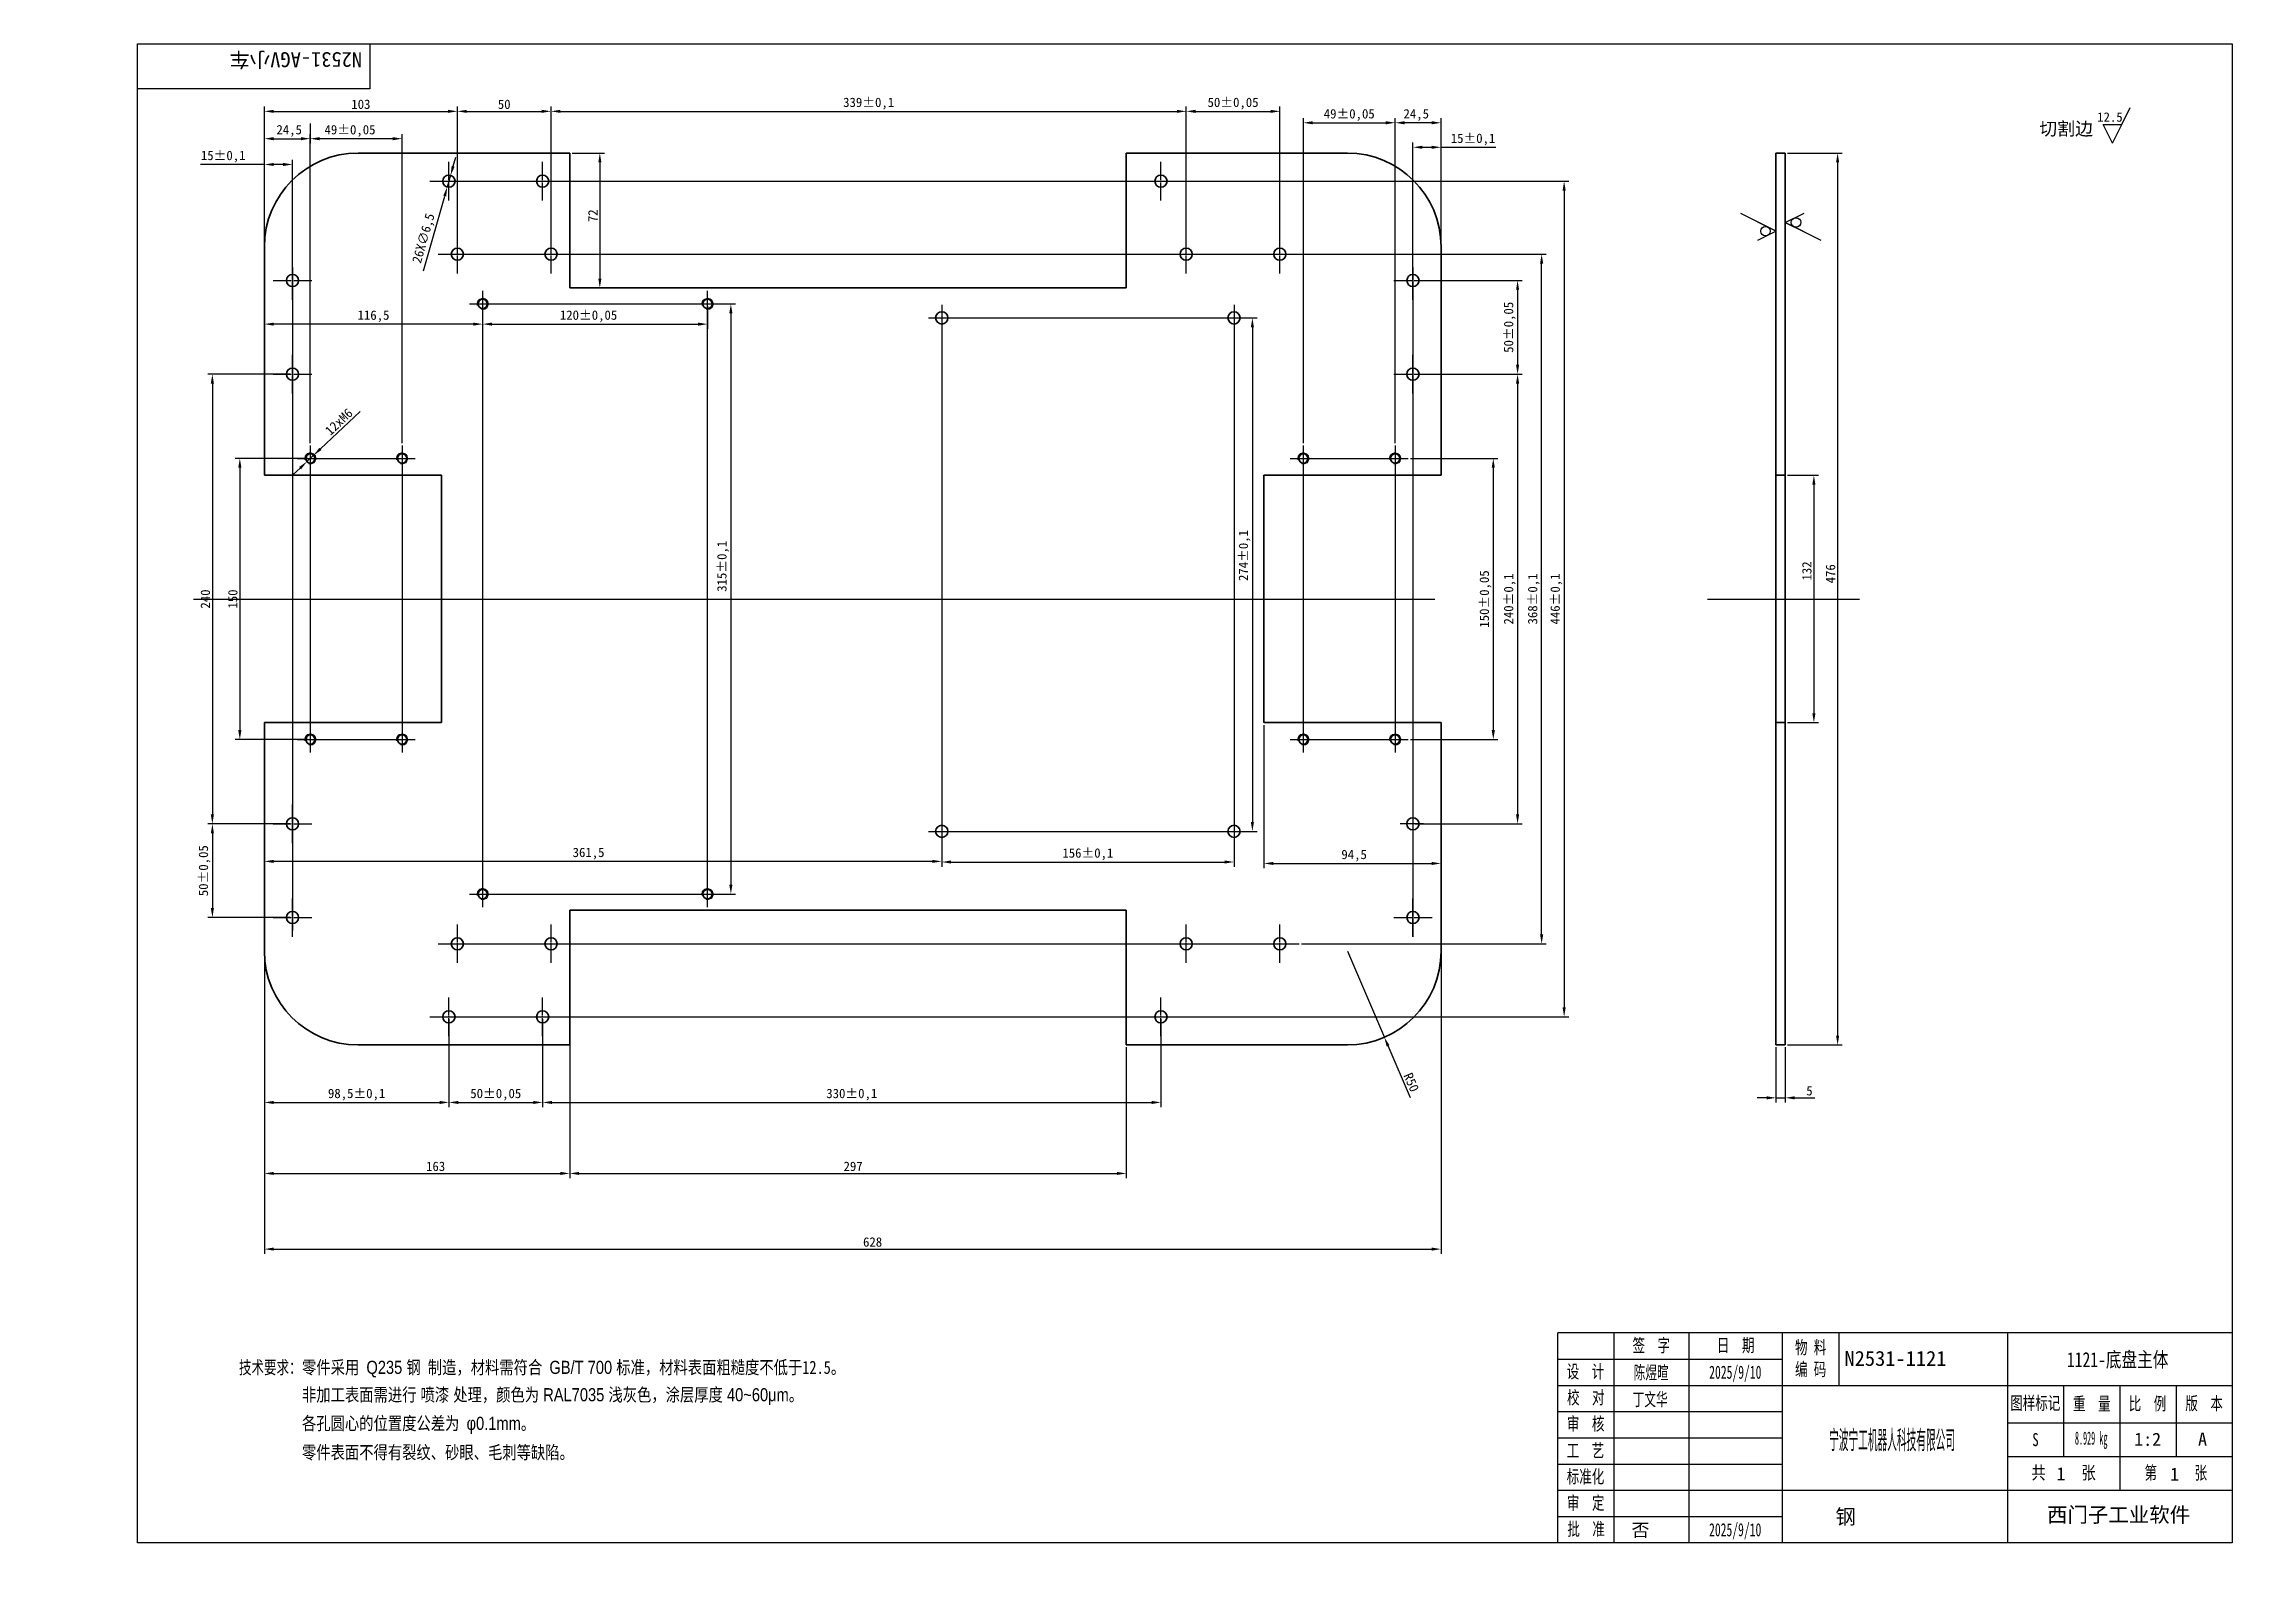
# Model space of a CAD drawing. Header units: millimetres. Extents: x 0 to 584, y 0 to 410.
import ezdxf
from ezdxf import colors
from ezdxf.entities.mleader import LeaderData, LeaderLine
from ezdxf.lldxf.tags import DXFTag
from ezdxf.math import Vec2, Vec3

# ---------------------------------------------------------------- set-up
doc = ezdxf.new("R2010")
doc.units = ezdxf.units.MM
for name, color, linetype in [('1121-底盘主体', 7, 'Continuous'), ('Default', 1, 'Continuous'), ('图框', 7, 'Continuous'), ('标注', 4, 'Continuous')]:
    doc.layers.add(name, color=color, linetype=linetype)
doc.styles.add('SEACAD_Arial', font='arial.ttf', dxfattribs={"width": 0.8})
tags = doc.linetypes.add('CENTER2', pattern=[28.575, 19.05, -3.175, 3.175, -3.175]).pattern_tags.tags
tags[10:11] = [DXFTag(74, 4), DXFTag(75, 0), DXFTag(340, '0'), DXFTag(46, 0.0), DXFTag(50, 0.0), DXFTag(44, 0.0), DXFTag(45, 0.0)]
tags[8:9] = [DXFTag(74, 4), DXFTag(75, 0), DXFTag(340, '0'), DXFTag(46, 0.0), DXFTag(50, 0.0), DXFTag(44, 0.0), DXFTag(45, 0.0)]
tags[6:7] = [DXFTag(74, 4), DXFTag(75, 0), DXFTag(340, '0'), DXFTag(46, 0.0), DXFTag(50, 0.0), DXFTag(44, 0.0), DXFTag(45, 0.0)]
tags[4:5] = [DXFTag(74, 4), DXFTag(75, 0), DXFTag(340, '0'), DXFTag(46, 0.0), DXFTag(50, 0.0), DXFTag(44, 0.0), DXFTag(45, 0.0)]
doc.dimstyles.new('ISO-25', dxfattribs={"dimtxt": 2.5, "dimasz": 2.5, "dimexe": 1.25, "dimexo": 0.625, "dimtad": 1, "dimlfac": 2, "dimtxsty": 'Standard', "dimcen": 2.5, "dimadec": 0, "dimazin": 0, "dimtfac": 1, "dimtmove": 0, "dimatfit": 3, "dimfxl": 1, "dimarcsym": 0})

msp = doc.modelspace()

# ---------------------------------------------------------------- texts
at = {"color": 4, "insert": (532.5229, 389.078), "char_height": 3.5, "attachment_point": 1}
msp.add_mtext_dynamic_manual_height_columns('{\\fSimSun|b0|i0|c134|p34;切割边}', width=17.031274, gutter_width=17.5, heights=[0], dxfattribs=at)
at = {"layer": 'Default', "insert": (52.0848, 58.5558), "char_height": 3.5, "width": 19.563019, "attachment_point": 1, "style": 'SEACAD_Arial'}
msp.add_mtext('{\\f宋体|b0||i0||c0|p34;\\C7;\\H3.5;\\W0.7;技术要求：}', dxfattribs=at)
at = {"layer": '图框', "char_height": 3.5, "attachment_point": 5, "style": 'SEACAD_Arial'}
for s, insert, width in [('{\\f宋体|b0||i0||c0|p34;\\C7;\\H3.5;\\W0.7;签  字}', (428.965, 62.4826), 19.96692), ('{\\f宋体|b0||i0||c0|p34;\\C7;\\H3.5;\\W0.7;日  期}', (451.4984, 62.5054), 25.046971), ('{\\f宋体|b0||i0||c0|p34;\\C7;\\H3.5;\\W0.7;物 料\\P}{\\f宋体|b0||i0||c0|p34;\\C7;\\H3.5;\\W0.7;编 码\\P}', (471.5013, 59.0275), 14.970527), ('{\\f宋体|b0||i0||c0|p34;\\C7;\\H3.5;\\W0.7;设  计}', (411.4043, 55.4934), 14.851195), ('{\\f宋体|b0||i0||c0|p34;\\C7;\\H3.5;\\W0.7;校  对}', (411.5051, 48.5621), 14.895466), ('{\\f宋体|b0||i0||c0|p34;\\C7;\\H3.5;\\W0.7;图样标记}', (531.4427, 47.0879), 14.830088), ('{\\f宋体|b0||i0||c0|p34;\\C7;\\H3.5;\\W0.7;重  量}', (546.5044, 46.9708), 14.909583), ('{\\f宋体|b0||i0||c0|p34;\\C7;\\H3.5;\\W0.7;比  例}', (561.3866, 46.9426), 14.953657), ('{\\f宋体|b0||i0||c0|p34;\\C7;\\H3.5;\\W0.7;版  本}', (576.4961, 46.9992), 15.026697), ('{\\f宋体|b0||i0||c0|p34;\\C7;\\H3.5;\\W0.7;审  核}', (411.4658, 41.5574), 14.974169), ('{\\f宋体|b0||i0||c0|p34;\\C7;\\H3.5;\\W0.7;工  艺}', (411.4043, 34.4741), 14.851195), ('{\\f宋体|b0||i0||c0|p34;\\C7;\\H3.5;\\W0.7;S}', (531.4988, 37.501), 14.999281), ('{\\f宋体|b0||i0||c0|p34;\\C7;\\H3.5;\\W0.7;标准化}', (411.4217, 27.4763), 14.816504), ('{\\f宋体|b0||i0||c0|p34;\\C7;\\H3.5;\\W0.8;共     张}', (538.9951, 28.5031), 29.999705), ('{\\f宋体|b0||i0||c0|p34;\\C7;\\H3.5;\\W0.7;第      张}', (568.9521, 28.4696), 29.903823), ('{\\f宋体|b0||i0||c0|p34;\\C7;\\H3.5;\\W0.7;审  定}', (411.4831, 20.4422), 14.939478), ('{\\f宋体|b0||i0||c0|p34;\\C7;\\H3.5;\\W0.7;批  准}', (411.58, 13.4723), 14.936404)]:
    msp.add_mtext(s, dxfattribs=dict(at, insert=insert, width=width))
at = {"layer": '图框', "insert": (553.6837, 17.2564), "char_height": 4, "width": 65.807381, "attachment_point": 5}
msp.add_mtext('{\\f宋体|b1||i0||c0|p34;\\C7;\\H4.;\\W1.;西门子工业软件}', dxfattribs=at)
at = {"layer": '标注', "color": 4, "insert": (547.9662, 391.7001), "char_height": 2.5, "attachment_point": 1}
msp.add_mtext_dynamic_manual_height_columns('12.5', width=9.47841, gutter_width=17.5, heights=[0], dxfattribs=at)
at = {"layer": '标注', "color": 40, "true_color": 0xf8d731, "char_height": 3.5, "attachment_point": 1, "style": 'SEACAD_Arial'}
for s, insert, width in [('{\\fSimSun|b0|i0|c134|p34;零件采用 }Q235 {\\fSimSun|b0|i0|c134|p34;钢 制造，材料需符合 }GB/T 700 {\\fSimSun|b0|i0|c134|p34;标准，材料表面粗糙度不低于12.5。}', (68.9169, 58.5558), 156.003286), ('非加工表面需进行 喷漆 处理，颜色为 RAL7035 浅灰色，涂层厚度 40~60μm。', (68.9099, 51.2515), 149.028139), ('{\\fSimSun|b0|i0|c134|p34;各孔圆心的位置度公差为 }φ0.1mm{\\fSimSun|b0|i0|c134|p34;。}', (68.9032, 43.6191), 116.251475), ('零件表面不得有裂纹、砂眼、毛刺等缺陷。', (68.8958, 35.8728), 109.748152)]:
    msp.add_mtext(s, dxfattribs=dict(at, insert=insert, width=width))

# ---------------------------------------------------------------- blocks, each defined once
blk = doc.blocks.new('SE')
at = {"layer": '1121-底盘主体', "color": 7, "linetype": 'Continuous', "lineweight": 30}
for p, q in [((140.37, 380.84), (83.87, 380.84)), ((140.37, 380.84), (140.37, 344.84)), ((347.87, 380.84), (288.87, 380.84)), ((288.87, 380.84), (288.87, 344.84)), ((58.87, 355.84), (58.87, 294.84)), ((372.87, 294.84), (372.87, 355.84)), ((288.87, 344.84), (140.37, 344.84)), ((58.87, 294.84), (106.12, 294.84)), ((106.12, 294.84), (106.12, 228.84)), ((372.87, 294.84), (325.62, 294.84)), ((325.62, 294.84), (325.62, 228.84)), ((106.12, 228.84), (58.87, 228.84)), ((58.87, 228.84), (58.87, 167.84)), ((325.62, 228.84), (372.87, 228.84)), ((372.87, 167.84), (372.87, 228.84)), ((140.37, 178.84), (140.37, 142.84)), ((288.87, 178.84), (140.37, 178.84)), ((288.87, 178.84), (288.87, 142.84)), ((140.37, 142.84), (83.87, 142.84)), ((347.87, 142.84), (288.87, 142.84))]:
    blk.add_line(p, q, dxfattribs=at)
for centre, radius in [((108.12, 373.34), 1.63), ((133.12, 373.34), 1.62), ((298.12, 373.34), 1.62), ((110.37, 353.84), 1.62), ((135.37, 353.84), 1.62), ((304.87, 353.84), 1.62), ((329.87, 353.84), 1.62), ((66.37, 346.84), 1.62), ((365.37, 346.84), 1.62), ((117.12, 340.59), 1.23), ((177.12, 340.59), 1.23), ((239.62, 336.84), 1.63), ((317.62, 336.84), 1.63), ((66.37, 321.84), 1.63), ((365.37, 321.84), 1.63), ((71.12, 299.34), 1.23), ((95.62, 299.34), 1.23), ((336.12, 299.34), 1.23), ((360.62, 299.34), 1.23), ((71.12, 224.34), 1.23), ((95.62, 224.34), 1.23), ((336.12, 224.34), 1.23), ((360.62, 224.34), 1.23), ((66.37, 201.84), 1.63), ((239.62, 199.84), 1.63), ((317.62, 199.84), 1.63), ((365.37, 201.84), 1.63), ((117.12, 183.09), 1.23), ((177.12, 183.09), 1.23), ((66.37, 176.84), 1.62), ((365.37, 176.84), 1.62), ((110.37, 169.84), 1.62), ((135.37, 169.84), 1.62), ((304.87, 169.84), 1.62), ((329.87, 169.84), 1.62), ((108.12, 150.34), 1.63), ((133.12, 150.34), 1.62), ((298.12, 150.34), 1.62)]:
    blk.add_circle(centre, radius, dxfattribs=at)
for centre, start, end in [((83.87, 355.84), 90, 180), ((347.87, 355.84), 0, 90), ((83.87, 167.84), 180, 270), ((347.87, 167.84), 270, 0)]:
    blk.add_arc(centre, 25, start, end, dxfattribs=at)
at = {"layer": '1121-底盘主体', "color": 7, "linetype": 'Continuous', "lineweight": 20}
for centre in [(117.12, 340.59), (177.12, 340.59), (71.12, 299.34), (95.62, 299.34), (336.12, 299.34), (360.62, 299.34), (71.12, 224.34), (95.62, 224.34), (336.12, 224.34), (360.62, 224.34), (117.12, 183.09), (177.12, 183.09)]:
    blk.add_arc(centre, 1.5, 255, 195, dxfattribs=at)
blk = doc.blocks.new('SE2')
at = {"layer": '1121-底盘主体', "color": 7, "linetype": 'Continuous', "lineweight": 30}
for p, q in [((462.23, 355.84), (462.23, 380.84)), ((462.23, 380.84), (464.73, 380.84)), ((464.73, 380.84), (464.73, 355.84)), ((462.23, 355.84), (462.23, 294.84)), ((464.73, 355.84), (464.73, 294.84)), ((462.23, 294.84), (462.23, 228.84)), ((462.23, 294.84), (464.73, 294.84)), ((464.73, 294.84), (464.73, 228.84)), ((462.23, 228.84), (462.23, 167.84)), ((462.23, 228.84), (464.73, 228.84)), ((464.73, 228.84), (464.73, 167.84)), ((462.23, 142.84), (462.23, 167.84)), ((464.73, 167.84), (464.73, 142.84)), ((464.73, 142.84), (462.23, 142.84))]:
    blk.add_line(p, q, dxfattribs=at)
blk = doc.blocks.new('_DOT')
at = {"color": 0}
blk.add_line((0, 0), (-1, 0), dxfattribs=at)
at = {"color": 0, "const_width": 0.333}
blk.add_lwpolyline([(-0.1665, 0, 1), (0.1665, 0, 1)], format="xyb", close=True, dxfattribs=at)
blk = doc.blocks.new('*D42')
at = {"color": 0, "lineweight": -2, "transparency": 16777216}
for p, q in [((364.74, 299.34), (388.06, 299.34)), ((386.81, 296.84), (386.81, 226.84)), ((364.74, 224.34), (388.06, 224.34))]:
    blk.add_line(p, q, dxfattribs=at)
at = {"color": 0, "transparency": 16777216}
for points in [[(386.39, 296.84), (387.23, 296.84), (386.81, 299.34)], [(386.39, 226.84), (387.23, 226.84), (386.81, 224.34)]]:
    blk.add_solid(points, dxfattribs=at)
at = {"layer": 'Defpoints', "color": 0, "transparency": 16777216}
for p in [(364.12, 299.34), (364.12, 224.34), (386.81, 224.34)]:
    blk.add_point(p, dxfattribs=at)
at = {"color": 0, "transparency": 16777216, "insert": (384.73, 261.84), "char_height": 2.5, "attachment_point": 5, "rotation": 90}
blk.add_mtext('150±0,05', dxfattribs=at)
blk = doc.blocks.new('*D43')
at = {"color": 0, "lineweight": -2, "transparency": 16777216}
for p, q in [((365.99, 321.84), (394.54, 321.84)), ((393.29, 319.34), (393.29, 204.34)), ((365.99, 201.84), (394.54, 201.84))]:
    blk.add_line(p, q, dxfattribs=at)
at = {"color": 0, "transparency": 16777216}
for points in [[(392.88, 319.34), (393.71, 319.34), (393.29, 321.84)], [(392.87, 204.34), (393.71, 204.34), (393.29, 201.84)]]:
    blk.add_solid(points, dxfattribs=at)
at = {"layer": 'Defpoints', "color": 0, "transparency": 16777216}
for p in [(365.37, 321.84), (365.37, 201.84), (393.29, 201.84)]:
    blk.add_point(p, dxfattribs=at)
at = {"color": 0, "transparency": 16777216, "insert": (391.21, 261.84), "char_height": 2.5, "attachment_point": 5, "rotation": 89.99976}
blk.add_mtext('240±0,1', dxfattribs=at)
blk = doc.blocks.new('*D44')
at = {"color": 0, "lineweight": -2, "transparency": 16777216}
for p, q in [((298.74, 373.34), (406.96, 373.34)), ((405.71, 370.84), (405.71, 152.84)), ((298.74, 150.34), (406.96, 150.34))]:
    blk.add_line(p, q, dxfattribs=at)
at = {"color": 0, "transparency": 16777216}
for points in [[(405.3, 370.84), (406.13, 370.84), (405.71, 373.34)], [(405.3, 152.84), (406.13, 152.84), (405.71, 150.34)]]:
    blk.add_solid(points, dxfattribs=at)
at = {"layer": 'Defpoints', "color": 0, "transparency": 16777216}
for p in [(298.12, 373.34), (298.12, 150.34), (405.71, 150.34)]:
    blk.add_point(p, dxfattribs=at)
at = {"color": 0, "transparency": 16777216, "insert": (403.63, 261.84), "char_height": 2.5, "attachment_point": 5, "rotation": 90}
blk.add_mtext('446±0,1', dxfattribs=at)
blk = doc.blocks.new('*D45')
at = {"color": 0, "lineweight": -2, "transparency": 16777216}
for p, q in [((465.35, 380.84), (479.94, 380.84)), ((478.69, 378.34), (478.69, 145.34)), ((465.35, 142.84), (479.94, 142.84))]:
    blk.add_line(p, q, dxfattribs=at)
at = {"color": 0, "transparency": 16777216}
for points in [[(478.28, 378.34), (479.11, 378.34), (478.69, 380.84)], [(478.28, 145.34), (479.11, 145.34), (478.69, 142.84)]]:
    blk.add_solid(points, dxfattribs=at)
at = {"layer": 'Defpoints', "color": 0, "transparency": 16777216}
for p in [(464.73, 380.84), (464.73, 142.84), (478.69, 142.84)]:
    blk.add_point(p, dxfattribs=at)
at = {"color": 0, "transparency": 16777216, "insert": (476.82, 268.57), "char_height": 2.5, "attachment_point": 5, "rotation": 90}
blk.add_mtext('476', dxfattribs=at)
blk = doc.blocks.new('*D46')
at = {"color": 0, "lineweight": -2, "transparency": 16777216}
for p, q in [((465.35, 294.84), (473.62, 294.84)), ((472.37, 292.34), (472.37, 231.34)), ((465.35, 228.84), (473.62, 228.84))]:
    blk.add_line(p, q, dxfattribs=at)
at = {"color": 0, "transparency": 16777216}
for points in [[(471.95, 292.34), (472.78, 292.34), (472.37, 294.84)], [(471.95, 231.34), (472.78, 231.34), (472.37, 228.84)]]:
    blk.add_solid(points, dxfattribs=at)
at = {"layer": 'Defpoints', "color": 0, "transparency": 16777216}
for p in [(464.73, 294.84), (464.73, 228.84), (472.37, 228.84)]:
    blk.add_point(p, dxfattribs=at)
at = {"color": 0, "transparency": 16777216, "insert": (470.49, 269.32), "char_height": 2.5, "attachment_point": 5, "rotation": 90}
blk.add_mtext('132', dxfattribs=at)
blk = doc.blocks.new('*D47')
at = {"color": 0, "lineweight": -2, "transparency": 16777216}
for p, q in [((336.12, 303.46), (336.12, 390.17)), ((338.62, 388.92), (358.12, 388.92)), ((360.62, 303.46), (360.62, 390.17))]:
    blk.add_line(p, q, dxfattribs=at)
at = {"color": 0, "transparency": 16777216}
for points in [[(338.62, 389.34), (338.62, 388.5), (336.12, 388.92)], [(358.12, 389.34), (358.12, 388.5), (360.62, 388.92)]]:
    blk.add_solid(points, dxfattribs=at)
at = {"layer": 'Defpoints', "color": 0, "transparency": 16777216}
for p in [(360.62, 388.92), (336.12, 302.84), (360.62, 302.84)]:
    blk.add_point(p, dxfattribs=at)
at = {"color": 0, "transparency": 16777216, "insert": (348.37, 391), "char_height": 2.5, "attachment_point": 5}
blk.add_mtext('49±0,05', dxfattribs=at)
blk = doc.blocks.new('*D48')
at = {"color": 0, "lineweight": -2, "transparency": 16777216}
for p, q in [((360.62, 389.54), (360.62, 390.17)), ((370.37, 388.92), (363.12, 388.92)), ((372.87, 356.46), (372.87, 390.17))]:
    blk.add_line(p, q, dxfattribs=at)
at = {"color": 0, "transparency": 16777216}
for points in [[(363.12, 389.34), (363.12, 388.5), (360.62, 388.92)], [(370.37, 389.34), (370.37, 388.5), (372.87, 388.92)]]:
    blk.add_solid(points, dxfattribs=at)
at = {"layer": 'Defpoints', "color": 0, "transparency": 16777216}
for p in [(360.62, 388.92), (360.62, 388.92), (372.87, 355.84)]:
    blk.add_point(p, dxfattribs=at)
at = {"color": 0, "transparency": 16777216, "insert": (366.25, 391), "char_height": 2.5, "attachment_point": 5}
blk.add_mtext('24,5', dxfattribs=at)
blk = doc.blocks.new('*D49')
at = {"color": 0, "lineweight": -2, "transparency": 16777216}
for p, q in [((365.37, 350.96), (365.37, 383.63)), ((367.87, 382.38), (370.37, 382.38)), ((372.87, 356.46), (372.87, 383.63)), ((372.87, 382.38), (387.45, 382.38))]:
    blk.add_line(p, q, dxfattribs=at)
at = {"color": 0, "transparency": 16777216}
for points in [[(367.87, 382.8), (367.87, 381.96), (365.37, 382.38)], [(370.37, 382.8), (370.37, 381.96), (372.87, 382.38)]]:
    blk.add_solid(points, dxfattribs=at)
at = {"layer": 'Defpoints', "color": 0, "transparency": 16777216}
for p in [(372.87, 382.38), (372.87, 355.84), (365.37, 350.34)]:
    blk.add_point(p, dxfattribs=at)
at = {"color": 0, "transparency": 16777216, "insert": (381.41, 384.46), "char_height": 2.5, "attachment_point": 5}
blk.add_mtext('15±0,1', dxfattribs=at)
blk = doc.blocks.new('*D50')
at = {"color": 0, "lineweight": -2, "transparency": 16777216}
for p, q in [((333.99, 353.84), (400.96, 353.84)), ((399.71, 172.34), (399.71, 351.34)), ((335.62, 169.84), (400.96, 169.84))]:
    blk.add_line(p, q, dxfattribs=at)
at = {"color": 0, "transparency": 16777216}
for points in [[(399.29, 351.34), (400.13, 351.34), (399.71, 353.84)], [(399.29, 172.34), (400.13, 172.34), (399.71, 169.84)]]:
    blk.add_solid(points, dxfattribs=at)
at = {"layer": 'Defpoints', "color": 0, "transparency": 16777216}
for p in [(333.37, 353.84), (399.71, 353.84), (334.99, 169.84)]:
    blk.add_point(p, dxfattribs=at)
at = {"color": 0, "transparency": 16777216, "insert": (397.63, 261.84), "char_height": 2.5, "attachment_point": 5, "rotation": 90}
blk.add_mtext('368±0,1', dxfattribs=at)
blk = doc.blocks.new('*D51')
at = {"color": 0, "lineweight": -2, "transparency": 16777216}
for p, q in [((365.99, 346.84), (394.54, 346.84)), ((393.29, 344.34), (393.29, 324.34)), ((365.99, 321.84), (394.54, 321.84))]:
    blk.add_line(p, q, dxfattribs=at)
at = {"color": 0, "transparency": 16777216}
for points in [[(392.88, 344.34), (393.71, 344.34), (393.29, 346.84)], [(392.88, 324.34), (393.71, 324.34), (393.29, 321.84)]]:
    blk.add_solid(points, dxfattribs=at)
at = {"layer": 'Defpoints', "color": 0, "transparency": 16777216}
for p in [(365.37, 346.84), (365.37, 321.84), (393.29, 321.84)]:
    blk.add_point(p, dxfattribs=at)
at = {"color": 0, "transparency": 16777216, "insert": (391.21, 334.34), "char_height": 2.5, "attachment_point": 5, "rotation": 90}
blk.add_mtext('50±0,05', dxfattribs=at)
blk = doc.blocks.new('*D52')
at = {"color": 0, "lineweight": -2, "transparency": 16777216}
for p, q in [((140.99, 380.84), (149.64, 380.84)), ((148.39, 378.34), (148.39, 347.34)), ((140.99, 344.84), (149.64, 344.84))]:
    blk.add_line(p, q, dxfattribs=at)
at = {"color": 0, "transparency": 16777216}
for points in [[(147.98, 378.34), (148.81, 378.34), (148.39, 380.84)], [(147.98, 347.34), (148.81, 347.34), (148.39, 344.84)]]:
    blk.add_solid(points, dxfattribs=at)
at = {"layer": 'Defpoints', "color": 0, "transparency": 16777216}
for p in [(140.37, 380.84), (140.37, 344.84), (148.39, 344.84)]:
    blk.add_point(p, dxfattribs=at)
at = {"color": 0, "transparency": 16777216, "insert": (146.52, 364.1), "char_height": 2.5, "attachment_point": 5, "rotation": 90}
blk.add_mtext('72', dxfattribs=at)
blk = doc.blocks.new('*D53')
at = {"color": 0, "lineweight": -2, "transparency": 16777216}
for p, q in [((109.25, 377.3), (109.94, 379.71)), ((108.56, 374.9), (107.67, 371.77)), ((101.3, 349.45), (106.99, 369.37))]:
    blk.add_line(p, q, dxfattribs=at)
at = {"color": 0, "transparency": 16777216}
for points in [[(108.85, 377.42), (109.65, 377.19), (108.56, 374.9)], [(106.59, 369.48), (107.39, 369.26), (107.67, 371.77)]]:
    blk.add_solid(points, dxfattribs=at)
at = {"layer": 'Defpoints', "color": 0, "transparency": 16777216}
for p in [(108.56, 374.9), (107.67, 371.77)]:
    blk.add_point(p, dxfattribs=at)
at = {"color": 0, "transparency": 16777216, "insert": (101.58, 358.03), "char_height": 2.5, "attachment_point": 5, "rotation": 74.06642}
blk.add_mtext('26X∅6,5', dxfattribs=at)
blk = doc.blocks.new('*D54')
at = {"color": 0, "lineweight": -2, "transparency": 16777216}
for p, q in [((58.87, 167.21), (58.87, 126.24)), ((108.12, 149.71), (108.12, 126.24)), ((61.37, 127.49), (105.62, 127.49))]:
    blk.add_line(p, q, dxfattribs=at)
at = {"color": 0, "transparency": 16777216}
for points in [[(61.37, 127.91), (61.37, 127.08), (58.87, 127.49)], [(105.62, 127.91), (105.62, 127.08), (108.12, 127.49)]]:
    blk.add_solid(points, dxfattribs=at)
at = {"layer": 'Defpoints', "color": 0, "transparency": 16777216}
for p in [(58.87, 167.84), (108.12, 150.34), (108.12, 127.49)]:
    blk.add_point(p, dxfattribs=at)
at = {"color": 0, "transparency": 16777216, "insert": (83.49, 129.58), "char_height": 2.5, "attachment_point": 5}
blk.add_mtext('98,5±0,1', dxfattribs=at)
blk = doc.blocks.new('*D55')
at = {"color": 0, "lineweight": -2, "transparency": 16777216}
for p, q in [((108.12, 149.71), (108.12, 126.24)), ((133.12, 149.71), (133.12, 126.24)), ((110.62, 127.49), (130.62, 127.49))]:
    blk.add_line(p, q, dxfattribs=at)
at = {"color": 0, "transparency": 16777216}
for points in [[(110.62, 127.91), (110.62, 127.08), (108.12, 127.49)], [(130.62, 127.91), (130.62, 127.08), (133.12, 127.49)]]:
    blk.add_solid(points, dxfattribs=at)
at = {"layer": 'Defpoints', "color": 0, "transparency": 16777216}
for p in [(108.12, 150.34), (133.12, 150.34), (133.12, 127.49)]:
    blk.add_point(p, dxfattribs=at)
at = {"color": 0, "transparency": 16777216, "insert": (120.62, 129.58), "char_height": 2.5, "attachment_point": 5}
blk.add_mtext('50±0,05', dxfattribs=at)
blk = doc.blocks.new('*D56')
at = {"color": 0, "lineweight": -2, "transparency": 16777216}
for p, q in [((70.49, 299.34), (51.07, 299.34)), ((52.32, 296.84), (52.32, 226.84)), ((70.49, 224.34), (51.07, 224.34))]:
    blk.add_line(p, q, dxfattribs=at)
at = {"color": 0, "transparency": 16777216}
for points in [[(51.9, 296.84), (52.74, 296.84), (52.32, 299.34)], [(51.9, 226.84), (52.74, 226.84), (52.32, 224.34)]]:
    blk.add_solid(points, dxfattribs=at)
at = {"layer": 'Defpoints', "color": 0, "transparency": 16777216}
for p in [(71.12, 299.34), (52.32, 224.34), (71.12, 224.34)]:
    blk.add_point(p, dxfattribs=at)
at = {"color": 0, "transparency": 16777216, "insert": (50.45, 261.84), "char_height": 2.5, "attachment_point": 5, "rotation": 90}
blk.add_mtext('150', dxfattribs=at)
blk = doc.blocks.new('*D57')
at = {"color": 0, "lineweight": -2, "transparency": 16777216}
for p, q in [((65.74, 321.84), (43.74, 321.84)), ((44.99, 319.34), (44.99, 204.34)), ((65.74, 201.84), (43.74, 201.84))]:
    blk.add_line(p, q, dxfattribs=at)
at = {"color": 0, "transparency": 16777216}
for points in [[(44.57, 319.34), (45.41, 319.34), (44.99, 321.84)], [(44.57, 204.34), (45.41, 204.34), (44.99, 201.84)]]:
    blk.add_solid(points, dxfattribs=at)
at = {"layer": 'Defpoints', "color": 0, "transparency": 16777216}
for p in [(66.37, 321.84), (44.99, 201.84), (66.37, 201.84)]:
    blk.add_point(p, dxfattribs=at)
at = {"color": 0, "transparency": 16777216, "insert": (43.12, 261.84), "char_height": 2.5, "attachment_point": 5, "rotation": 90}
blk.add_mtext('240', dxfattribs=at)
blk = doc.blocks.new('*D58')
at = {"color": 0, "lineweight": -2, "transparency": 16777216}
for p, q in [((58.87, 377.79), (41.84, 377.79)), ((58.87, 356.46), (58.87, 379.04)), ((63.87, 377.79), (61.37, 377.79)), ((66.37, 350.96), (66.37, 379.04))]:
    blk.add_line(p, q, dxfattribs=at)
at = {"color": 0, "transparency": 16777216}
for points in [[(61.37, 378.21), (61.37, 377.38), (58.87, 377.79)], [(63.87, 378.21), (63.87, 377.38), (66.37, 377.79)]]:
    blk.add_solid(points, dxfattribs=at)
at = {"layer": 'Defpoints', "color": 0, "transparency": 16777216}
for p in [(58.87, 377.79), (58.87, 355.84), (66.37, 350.34)]:
    blk.add_point(p, dxfattribs=at)
at = {"color": 0, "transparency": 16777216, "insert": (47.88, 379.88), "char_height": 2.5, "attachment_point": 5}
blk.add_mtext('15±0,1', dxfattribs=at)
blk = doc.blocks.new('*D59')
at = {"color": 0, "lineweight": -2, "transparency": 16777216}
for p, q in [((71.12, 303.46), (71.12, 385.92)), ((95.62, 303.46), (95.62, 385.92)), ((93.12, 384.67), (73.62, 384.67))]:
    blk.add_line(p, q, dxfattribs=at)
at = {"color": 0, "transparency": 16777216}
for points in [[(73.62, 385.09), (73.62, 384.25), (71.12, 384.67)], [(93.12, 385.09), (93.12, 384.25), (95.62, 384.67)]]:
    blk.add_solid(points, dxfattribs=at)
at = {"layer": 'Defpoints', "color": 0, "transparency": 16777216}
for p in [(71.12, 384.67), (71.12, 302.84), (95.62, 302.84)]:
    blk.add_point(p, dxfattribs=at)
at = {"color": 0, "transparency": 16777216, "insert": (81.72, 386.75), "char_height": 2.5, "attachment_point": 5}
blk.add_mtext('49±0,05', dxfattribs=at)
blk = doc.blocks.new('*D60')
at = {"color": 0, "lineweight": -2, "transparency": 16777216}
for p, q in [((65.74, 201.84), (43.75, 201.84)), ((45, 199.34), (45, 179.34)), ((65.74, 176.84), (43.75, 176.84))]:
    blk.add_line(p, q, dxfattribs=at)
at = {"color": 0, "transparency": 16777216}
for points in [[(44.58, 199.34), (45.41, 199.34), (45, 201.84)], [(44.58, 179.34), (45.41, 179.34), (45, 176.84)]]:
    blk.add_solid(points, dxfattribs=at)
at = {"layer": 'Defpoints', "color": 0, "transparency": 16777216}
for p in [(66.37, 201.84), (45, 176.84), (66.37, 176.84)]:
    blk.add_point(p, dxfattribs=at)
at = {"color": 0, "transparency": 16777216, "insert": (42.91, 189.34), "char_height": 2.5, "attachment_point": 5, "rotation": 90}
blk.add_mtext('50±0,05', dxfattribs=at)
blk = doc.blocks.new('*D61')
at = {"color": 0, "lineweight": -2, "transparency": 16777216}
for p, q in [((58.87, 356.46), (58.87, 385.92)), ((71.12, 388.75), (71.12, 383.42)), ((61.37, 384.67), (68.62, 384.67))]:
    blk.add_line(p, q, dxfattribs=at)
at = {"color": 0, "transparency": 16777216}
for points in [[(61.37, 385.09), (61.37, 384.25), (58.87, 384.67)], [(68.62, 385.09), (68.62, 384.25), (71.12, 384.67)]]:
    blk.add_solid(points, dxfattribs=at)
at = {"layer": 'Defpoints', "color": 0, "transparency": 16777216}
for p in [(71.12, 389.38), (71.12, 384.67), (58.87, 355.84)]:
    blk.add_point(p, dxfattribs=at)
at = {"color": 0, "transparency": 16777216, "insert": (65.49, 386.75), "char_height": 2.5, "attachment_point": 5}
blk.add_mtext('24,5', dxfattribs=at)
blk = doc.blocks.new('*D62')
at = {"color": 0, "lineweight": -2, "transparency": 16777216}
for p, q in [((58.87, 356.46), (58.87, 393.22)), ((61.37, 391.97), (107.87, 391.97)), ((110.37, 354.46), (110.37, 393.22))]:
    blk.add_line(p, q, dxfattribs=at)
at = {"color": 0, "transparency": 16777216}
for points in [[(61.37, 392.38), (61.37, 391.55), (58.87, 391.97)], [(107.87, 392.38), (107.87, 391.55), (110.37, 391.97)]]:
    blk.add_solid(points, dxfattribs=at)
at = {"layer": 'Defpoints', "color": 0, "transparency": 16777216}
for p in [(110.37, 391.97), (58.87, 355.84), (110.37, 353.84)]:
    blk.add_point(p, dxfattribs=at)
at = {"color": 0, "transparency": 16777216, "insert": (84.62, 393.84), "char_height": 2.5, "attachment_point": 5}
blk.add_mtext('103', dxfattribs=at)
blk = doc.blocks.new('*D63')
at = {"color": 0, "lineweight": -2, "transparency": 16777216}
for p, q in [((110.37, 354.46), (110.37, 393.22)), ((112.87, 391.97), (132.87, 391.97)), ((135.37, 354.46), (135.37, 393.22))]:
    blk.add_line(p, q, dxfattribs=at)
at = {"color": 0, "transparency": 16777216}
for points in [[(112.87, 392.38), (112.87, 391.55), (110.37, 391.97)], [(132.87, 392.38), (132.87, 391.55), (135.37, 391.97)]]:
    blk.add_solid(points, dxfattribs=at)
at = {"layer": 'Defpoints', "color": 0, "transparency": 16777216}
for p in [(135.37, 391.97), (110.37, 353.84), (135.37, 353.84)]:
    blk.add_point(p, dxfattribs=at)
at = {"color": 0, "transparency": 16777216, "insert": (122.87, 393.84), "char_height": 2.5, "attachment_point": 5}
blk.add_mtext('50', dxfattribs=at)
blk = doc.blocks.new('*D64')
at = {"color": 0, "lineweight": -2, "transparency": 16777216}
for p, q in [((177.74, 340.59), (184.61, 340.59)), ((183.36, 338.09), (183.36, 185.59)), ((177.74, 183.09), (184.61, 183.09))]:
    blk.add_line(p, q, dxfattribs=at)
at = {"color": 0, "transparency": 16777216}
for points in [[(182.94, 338.09), (183.77, 338.09), (183.36, 340.59)], [(182.94, 185.59), (183.77, 185.59), (183.36, 183.09)]]:
    blk.add_solid(points, dxfattribs=at)
at = {"layer": 'Defpoints', "color": 0, "transparency": 16777216}
for p in [(177.12, 340.59), (177.12, 183.09), (183.36, 183.09)]:
    blk.add_point(p, dxfattribs=at)
at = {"color": 0, "transparency": 16777216, "insert": (181.27, 270.57), "char_height": 2.5, "attachment_point": 5, "rotation": 90}
blk.add_mtext('315±0,1', dxfattribs=at)
blk = doc.blocks.new('*D65')
at = {"color": 0, "lineweight": -2, "transparency": 16777216}
for p, q in [((318.24, 336.84), (323.78, 336.84)), ((322.53, 334.34), (322.53, 202.34)), ((318.24, 199.84), (323.78, 199.84))]:
    blk.add_line(p, q, dxfattribs=at)
at = {"color": 0, "lineweight": 30, "transparency": 16777216}
for points in [[(322.11, 334.34), (322.94, 334.34), (322.53, 336.84)], [(322.11, 202.34), (322.94, 202.34), (322.53, 199.84)]]:
    blk.add_solid(points, dxfattribs=at)
at = {"layer": 'Defpoints', "color": 0, "lineweight": 30, "transparency": 16777216}
for p in [(317.62, 336.84), (317.62, 199.84), (322.53, 199.84)]:
    blk.add_point(p, dxfattribs=at)
at = {"color": 0, "transparency": 16777216, "insert": (320.44, 273.44), "char_height": 2.5, "attachment_point": 5, "rotation": 90}
blk.add_mtext('274±0,1', dxfattribs=at)
blk = doc.blocks.new('*D66')
at = {"color": 0, "lineweight": -2, "transparency": 16777216}
for p, q in [((239.62, 199.21), (239.62, 190.4)), ((317.62, 199.21), (317.62, 190.4)), ((242.12, 191.65), (315.12, 191.65))]:
    blk.add_line(p, q, dxfattribs=at)
at = {"color": 0, "transparency": 16777216}
for points in [[(242.12, 192.07), (242.12, 191.24), (239.62, 191.65)], [(315.12, 192.07), (315.12, 191.24), (317.62, 191.65)]]:
    blk.add_solid(points, dxfattribs=at)
at = {"layer": 'Defpoints', "color": 0, "transparency": 16777216}
for p in [(239.62, 199.84), (317.62, 199.84), (317.62, 191.65)]:
    blk.add_point(p, dxfattribs=at)
at = {"color": 0, "transparency": 16777216, "insert": (278.62, 193.74), "char_height": 2.5, "attachment_point": 5}
blk.add_mtext('156±0,1', dxfattribs=at)
blk = doc.blocks.new('*D67')
at = {"color": 0, "lineweight": -2, "transparency": 16777216}
for p, q in [((239.62, 199.21), (239.62, 190.57)), ((58.87, 168.46), (58.87, 193.07)), ((237.12, 191.82), (61.37, 191.82))]:
    blk.add_line(p, q, dxfattribs=at)
at = {"color": 0, "transparency": 16777216}
for points in [[(61.37, 192.24), (61.37, 191.4), (58.87, 191.82)], [(237.12, 192.24), (237.12, 191.4), (239.62, 191.82)]]:
    blk.add_solid(points, dxfattribs=at)
at = {"layer": 'Defpoints', "color": 0, "transparency": 16777216}
for p in [(239.62, 199.84), (58.87, 191.82), (58.87, 167.84)]:
    blk.add_point(p, dxfattribs=at)
at = {"color": 0, "transparency": 16777216, "insert": (145.38, 193.9), "char_height": 2.5, "attachment_point": 5}
blk.add_mtext('361,5', dxfattribs=at)
blk = doc.blocks.new('*D68')
at = {"color": 0, "lineweight": -2, "transparency": 16777216}
for p, q in [((84.43, 311.91), (73.83, 301.9)), ((70.22, 298.49), (72.01, 300.18)), ((68.41, 296.78), (66.59, 295.06))]:
    blk.add_line(p, q, dxfattribs=at)
at = {"color": 0, "transparency": 16777216}
for points in [[(68.12, 297.08), (68.69, 296.47), (70.22, 298.49)], [(73.54, 302.2), (74.12, 301.59), (72.01, 300.18)]]:
    blk.add_solid(points, dxfattribs=at)
at = {"layer": 'Defpoints', "color": 0, "transparency": 16777216}
for p in [(70.22, 298.49), (72.01, 300.18)]:
    blk.add_point(p, dxfattribs=at)
at = {"color": 0, "transparency": 16777216, "insert": (78.75, 309.12), "char_height": 2.5, "attachment_point": 5, "rotation": 43.35694}
blk.add_mtext('12xM6', dxfattribs=at)
blk = doc.blocks.new('*D69')
at = {"color": 0, "lineweight": -2, "transparency": 16777216}
for p, q in [((117.12, 339.96), (117.12, 333.94)), ((177.12, 339.96), (177.12, 333.94)), ((119.62, 335.19), (174.62, 335.19))]:
    blk.add_line(p, q, dxfattribs=at)
at = {"color": 0, "transparency": 16777216}
for points in [[(119.62, 335.6), (119.62, 334.77), (117.12, 335.19)], [(174.62, 335.6), (174.62, 334.77), (177.12, 335.19)]]:
    blk.add_solid(points, dxfattribs=at)
at = {"layer": 'Defpoints', "color": 0, "transparency": 16777216}
for p in [(117.12, 340.59), (177.12, 340.59), (177.12, 335.19)]:
    blk.add_point(p, dxfattribs=at)
at = {"color": 0, "transparency": 16777216, "insert": (145.38, 337.27), "char_height": 2.5, "attachment_point": 5}
blk.add_mtext('120±0,05', dxfattribs=at)
blk = doc.blocks.new('*D70')
at = {"color": 0, "lineweight": -2, "transparency": 16777216}
for p, q in [((325.62, 228.21), (325.62, 190.02)), ((372.87, 228.21), (372.87, 190.02)), ((328.12, 191.27), (370.37, 191.27))]:
    blk.add_line(p, q, dxfattribs=at)
at = {"color": 0, "transparency": 16777216}
for points in [[(328.12, 191.68), (328.12, 190.85), (325.62, 191.27)], [(370.37, 191.68), (370.37, 190.85), (372.87, 191.27)]]:
    blk.add_solid(points, dxfattribs=at)
at = {"layer": 'Defpoints', "color": 0, "transparency": 16777216}
for p in [(325.62, 228.84), (372.87, 228.84), (372.87, 191.27)]:
    blk.add_point(p, dxfattribs=at)
at = {"color": 0, "transparency": 16777216, "insert": (349.67, 193.35), "char_height": 2.5, "attachment_point": 5}
blk.add_mtext('94,5', dxfattribs=at)
blk = doc.blocks.new('*D72')
at = {"color": 0, "lineweight": -2, "transparency": 16777216}
for p, q in [((58.87, 167.21), (58.87, 107.3)), ((140.37, 169.21), (140.37, 107.3)), ((61.37, 108.55), (137.87, 108.55))]:
    blk.add_line(p, q, dxfattribs=at)
at = {"color": 0, "transparency": 16777216}
for points in [[(61.37, 108.97), (61.37, 108.14), (58.87, 108.55)], [(137.87, 108.97), (137.87, 108.14), (140.37, 108.55)]]:
    blk.add_solid(points, dxfattribs=at)
at = {"layer": 'Defpoints', "color": 0, "transparency": 16777216}
for p in [(140.37, 169.84), (58.87, 167.84), (140.37, 108.55)]:
    blk.add_point(p, dxfattribs=at)
at = {"color": 0, "transparency": 16777216, "insert": (104.57, 110.43), "char_height": 2.5, "attachment_point": 5}
blk.add_mtext('163', dxfattribs=at)
blk = doc.blocks.new('*D73')
at = {"color": 0, "lineweight": -2, "transparency": 16777216}
for p, q in [((140.37, 142.21), (140.37, 107.3)), ((288.87, 142.21), (288.87, 107.3)), ((142.87, 108.55), (286.37, 108.55))]:
    blk.add_line(p, q, dxfattribs=at)
at = {"color": 0, "transparency": 16777216}
for points in [[(142.87, 108.97), (142.87, 108.14), (140.37, 108.55)], [(286.37, 108.97), (286.37, 108.14), (288.87, 108.55)]]:
    blk.add_solid(points, dxfattribs=at)
at = {"layer": 'Defpoints', "color": 0, "transparency": 16777216}
for p in [(140.37, 142.84), (288.87, 142.84), (288.87, 108.55)]:
    blk.add_point(p, dxfattribs=at)
at = {"color": 0, "transparency": 16777216, "insert": (215.98, 110.43), "char_height": 2.5, "attachment_point": 5}
blk.add_mtext('297', dxfattribs=at)
blk = doc.blocks.new('*D74')
at = {"color": 0, "lineweight": -2, "transparency": 16777216}
for p, q in [((58.87, 167.21), (58.87, 87.11)), ((372.87, 167.21), (372.87, 87.11)), ((61.37, 88.36), (370.37, 88.36))]:
    blk.add_line(p, q, dxfattribs=at)
at = {"color": 0, "transparency": 16777216}
for points in [[(61.37, 88.78), (61.37, 87.95), (58.87, 88.36)], [(370.37, 88.78), (370.37, 87.95), (372.87, 88.36)]]:
    blk.add_solid(points, dxfattribs=at)
at = {"layer": 'Defpoints', "color": 0, "transparency": 16777216}
for p in [(58.87, 167.84), (372.87, 167.84), (372.87, 88.36)]:
    blk.add_point(p, dxfattribs=at)
at = {"color": 0, "transparency": 16777216, "insert": (221.18, 90.24), "char_height": 2.5, "attachment_point": 5}
blk.add_mtext('628', dxfattribs=at)
blk = doc.blocks.new('*D75')
at = {"color": 0, "lineweight": -2, "transparency": 16777216}
for p, q in [((462.23, 142.21), (462.23, 127.48)), ((464.73, 142.21), (464.73, 127.48)), ((459.73, 128.73), (457.23, 128.73)), ((462.23, 128.73), (464.73, 128.73)), ((467.23, 128.73), (472.64, 128.73))]:
    blk.add_line(p, q, dxfattribs=at)
at = {"color": 0, "transparency": 16777216}
for points in [[(459.73, 129.14), (459.73, 128.31), (462.23, 128.73)], [(467.23, 129.14), (467.23, 128.31), (464.73, 128.73)]]:
    blk.add_solid(points, dxfattribs=at)
at = {"layer": 'Defpoints', "color": 0, "transparency": 16777216}
for p in [(462.23, 142.84), (464.73, 142.84), (464.73, 128.73)]:
    blk.add_point(p, dxfattribs=at)
at = {"color": 0, "transparency": 16777216, "insert": (471.18, 130.6), "char_height": 2.5, "attachment_point": 5}
blk.add_mtext('5', dxfattribs=at)
blk = doc.blocks.new('*U77')
at = {"layer": 'Default', "color": 0, "linetype": 'CENTER2', "transparency": 16777216}
for p, q in [((-5.125, 0), (-0.325, 0)), ((0, 0.325), (0, 5.125)), ((0.325, 0), (5.125, 0)), ((0, -5.125), (0, -0.325))]:
    blk.add_line(p, q, dxfattribs=at)
at = {"layer": 'Default', "color": 0, "linetype": 'Continuous', "transparency": 16777216}
for p, q in [((-0.1625, 0), (0.1625, 0)), ((0, -0.1625), (0, 0.1625))]:
    blk.add_line(p, q, dxfattribs=at)
blk = doc.blocks.new('*U78')
at = {"layer": 'Default', "color": 0, "linetype": 'CENTER2', "transparency": 16777216}
for p, q in [((-5.125, 0), (-0.325, 0)), ((0, 0.325), (0, 5.125)), ((0.325, 0), (5.125, 0)), ((0, -5.125), (0, -0.325))]:
    blk.add_line(p, q, dxfattribs=at)
at = {"layer": 'Default', "color": 0, "linetype": 'Continuous', "transparency": 16777216}
for p, q in [((-0.1625, 0), (0.1625, 0)), ((0, -0.1625), (0, 0.1625))]:
    blk.add_line(p, q, dxfattribs=at)
blk = doc.blocks.new('*U79')
at = {"layer": 'Default', "color": 0, "linetype": 'CENTER2', "transparency": 16777216}
for p, q in [((-5.125, 0), (-0.325, 0)), ((0, 0.325), (0, 5.125)), ((0.325, 0), (5.125, 0)), ((0, -5.125), (0, -0.325))]:
    blk.add_line(p, q, dxfattribs=at)
at = {"layer": 'Default', "color": 0, "linetype": 'Continuous', "transparency": 16777216}
for p, q in [((-0.1625, 0), (0.1625, 0)), ((0, -0.1625), (0, 0.1625))]:
    blk.add_line(p, q, dxfattribs=at)
blk = doc.blocks.new('*U80')
at = {"layer": 'Default', "color": 0, "linetype": 'CENTER2', "transparency": 16777216}
for p, q in [((-5.125, 0), (-0.325, 0)), ((0, 0.325), (0, 5.125)), ((0.325, 0), (5.125, 0)), ((0, -5.125), (0, -0.325))]:
    blk.add_line(p, q, dxfattribs=at)
at = {"layer": 'Default', "color": 0, "linetype": 'Continuous', "transparency": 16777216}
for p, q in [((-0.1625, 0), (0.1625, 0)), ((0, -0.1625), (0, 0.1625))]:
    blk.add_line(p, q, dxfattribs=at)
blk = doc.blocks.new('*U81')
at = {"layer": 'Default', "color": 0, "linetype": 'CENTER2', "transparency": 16777216}
for p, q in [((-5.125, 0), (-0.325, 0)), ((0, 0.325), (0, 5.125)), ((0.325, 0), (5.125, 0)), ((0, -5.125), (0, -0.325))]:
    blk.add_line(p, q, dxfattribs=at)
at = {"layer": 'Default', "color": 0, "linetype": 'Continuous', "transparency": 16777216}
for p, q in [((-0.1625, 0), (0.1625, 0)), ((0, -0.1625), (0, 0.1625))]:
    blk.add_line(p, q, dxfattribs=at)
blk = doc.blocks.new('*U82')
at = {"layer": 'Default', "color": 0, "linetype": 'CENTER2', "transparency": 16777216}
for p, q in [((-5.125, 0), (-0.325, 0)), ((0, 0.325), (0, 5.125)), ((0.325, 0), (5.125, 0)), ((0, -5.125), (0, -0.325))]:
    blk.add_line(p, q, dxfattribs=at)
at = {"layer": 'Default', "color": 0, "linetype": 'Continuous', "transparency": 16777216}
for p, q in [((-0.1625, 0), (0.1625, 0)), ((0, -0.1625), (0, 0.1625))]:
    blk.add_line(p, q, dxfattribs=at)
blk = doc.blocks.new('*U83')
at = {"layer": 'Default', "color": 0, "linetype": 'CENTER2', "transparency": 16777216}
for p, q in [((-5.125, 0), (-0.325, 0)), ((0, 0.325), (0, 5.125)), ((0.325, 0), (5.125, 0)), ((0, -5.125), (0, -0.325))]:
    blk.add_line(p, q, dxfattribs=at)
at = {"layer": 'Default', "color": 0, "linetype": 'Continuous', "transparency": 16777216}
for p, q in [((-0.1625, 0), (0.1625, 0)), ((0, -0.1625), (0, 0.1625))]:
    blk.add_line(p, q, dxfattribs=at)
blk = doc.blocks.new('*U84')
at = {"layer": 'Default', "color": 0, "linetype": 'CENTER2', "transparency": 16777216}
for p, q in [((-5.125, 0), (-0.325, 0)), ((0, 0.325), (0, 5.125)), ((0.325, 0), (5.125, 0)), ((0, -5.125), (0, -0.325))]:
    blk.add_line(p, q, dxfattribs=at)
at = {"layer": 'Default', "color": 0, "linetype": 'Continuous', "transparency": 16777216}
for p, q in [((-0.1625, 0), (0.1625, 0)), ((0, -0.1625), (0, 0.1625))]:
    blk.add_line(p, q, dxfattribs=at)
blk = doc.blocks.new('*U85')
at = {"layer": 'Default', "color": 0, "linetype": 'CENTER2', "transparency": 16777216}
for p, q in [((-5.125, 0), (-0.325, 0)), ((0, 0.325), (0, 5.125)), ((0.325, 0), (5.125, 0)), ((0, -5.125), (0, -0.325))]:
    blk.add_line(p, q, dxfattribs=at)
at = {"layer": 'Default', "color": 0, "linetype": 'Continuous', "transparency": 16777216}
for p, q in [((-0.1625, 0), (0.1625, 0)), ((0, -0.1625), (0, 0.1625))]:
    blk.add_line(p, q, dxfattribs=at)
blk = doc.blocks.new('*U86')
at = {"layer": 'Default', "color": 0, "linetype": 'CENTER2', "transparency": 16777216}
for p, q in [((-5.125, 0), (-0.325, 0)), ((0, 0.325), (0, 5.125)), ((0.325, 0), (5.125, 0)), ((0, -5.125), (0, -0.325))]:
    blk.add_line(p, q, dxfattribs=at)
at = {"layer": 'Default', "color": 0, "linetype": 'Continuous', "transparency": 16777216}
for p, q in [((-0.1625, 0), (0.1625, 0)), ((0, -0.1625), (0, 0.1625))]:
    blk.add_line(p, q, dxfattribs=at)
blk = doc.blocks.new('*U87')
at = {"layer": 'Default', "color": 0, "linetype": 'CENTER2', "transparency": 16777216}
for p, q in [((-5.125, 0), (-0.325, 0)), ((0, 0.325), (0, 5.125)), ((0.325, 0), (5.125, 0)), ((0, -5.125), (0, -0.325))]:
    blk.add_line(p, q, dxfattribs=at)
at = {"layer": 'Default', "color": 0, "linetype": 'Continuous', "transparency": 16777216}
for p, q in [((-0.1625, 0), (0.1625, 0)), ((0, -0.1625), (0, 0.1625))]:
    blk.add_line(p, q, dxfattribs=at)
blk = doc.blocks.new('*U88')
at = {"layer": 'Default', "color": 0, "linetype": 'CENTER2', "transparency": 16777216}
for p, q in [((-5.125, 0), (-0.325, 0)), ((0, 0.325), (0, 5.125)), ((0.325, 0), (5.125, 0)), ((0, -5.125), (0, -0.325))]:
    blk.add_line(p, q, dxfattribs=at)
at = {"layer": 'Default', "color": 0, "linetype": 'Continuous', "transparency": 16777216}
for p, q in [((-0.1625, 0), (0.1625, 0)), ((0, -0.1625), (0, 0.1625))]:
    blk.add_line(p, q, dxfattribs=at)
blk = doc.blocks.new('*U89')
at = {"layer": 'Default', "color": 0, "linetype": 'CENTER2', "transparency": 16777216}
for p, q in [((-5.125, 0), (-0.325, 0)), ((0, 0.325), (0, 5.125)), ((0.325, 0), (5.125, 0)), ((0, -5.125), (0, -0.325))]:
    blk.add_line(p, q, dxfattribs=at)
at = {"layer": 'Default', "color": 0, "linetype": 'Continuous', "transparency": 16777216}
for p, q in [((-0.1625, 0), (0.1625, 0)), ((0, -0.1625), (0, 0.1625))]:
    blk.add_line(p, q, dxfattribs=at)
blk = doc.blocks.new('*U90')
at = {"layer": 'Default', "color": 0, "linetype": 'CENTER2', "transparency": 16777216}
for p, q in [((-5.125, 0), (-0.325, 0)), ((0, 0.325), (0, 5.125)), ((0.325, 0), (5.125, 0)), ((0, -5.125), (0, -0.325))]:
    blk.add_line(p, q, dxfattribs=at)
at = {"layer": 'Default', "color": 0, "linetype": 'Continuous', "transparency": 16777216}
for p, q in [((-0.1625, 0), (0.1625, 0)), ((0, -0.1625), (0, 0.1625))]:
    blk.add_line(p, q, dxfattribs=at)
blk = doc.blocks.new('*U91')
at = {"layer": 'Default', "color": 0, "linetype": 'CENTER2', "transparency": 16777216}
for p, q in [((-5.125, 0), (-0.325, 0)), ((0, 0.325), (0, 5.125)), ((0.325, 0), (5.125, 0)), ((0, -5.125), (0, -0.325))]:
    blk.add_line(p, q, dxfattribs=at)
at = {"layer": 'Default', "color": 0, "linetype": 'Continuous', "transparency": 16777216}
for p, q in [((-0.1625, 0), (0.1625, 0)), ((0, -0.1625), (0, 0.1625))]:
    blk.add_line(p, q, dxfattribs=at)
blk = doc.blocks.new('*U92')
at = {"layer": 'Default', "color": 0, "linetype": 'CENTER2', "transparency": 16777216}
for p, q in [((-5.125, 0), (-0.325, 0)), ((0, 0.325), (0, 5.125)), ((0.325, 0), (5.125, 0)), ((0, -5.125), (0, -0.325))]:
    blk.add_line(p, q, dxfattribs=at)
at = {"layer": 'Default', "color": 0, "linetype": 'Continuous', "transparency": 16777216}
for p, q in [((-0.1625, 0), (0.1625, 0)), ((0, -0.1625), (0, 0.1625))]:
    blk.add_line(p, q, dxfattribs=at)
blk = doc.blocks.new('*U93')
at = {"layer": 'Default', "color": 0, "linetype": 'CENTER2', "transparency": 16777216}
for p, q in [((-5.125, 0), (-0.325, 0)), ((0, 0.325), (0, 5.125)), ((0.325, 0), (5.125, 0)), ((0, -5.125), (0, -0.325))]:
    blk.add_line(p, q, dxfattribs=at)
at = {"layer": 'Default', "color": 0, "linetype": 'Continuous', "transparency": 16777216}
for p, q in [((-0.1625, 0), (0.1625, 0)), ((0, -0.1625), (0, 0.1625))]:
    blk.add_line(p, q, dxfattribs=at)
blk = doc.blocks.new('*U94')
at = {"layer": 'Default', "color": 0, "linetype": 'CENTER2', "transparency": 16777216}
for p, q in [((-5.125, 0), (-0.325, 0)), ((0, 0.325), (0, 5.125)), ((0.325, 0), (5.125, 0)), ((0, -5.125), (0, -0.325))]:
    blk.add_line(p, q, dxfattribs=at)
at = {"layer": 'Default', "color": 0, "linetype": 'Continuous', "transparency": 16777216}
for p, q in [((-0.1625, 0), (0.1625, 0)), ((0, -0.1625), (0, 0.1625))]:
    blk.add_line(p, q, dxfattribs=at)
blk = doc.blocks.new('*U95')
at = {"layer": 'Default', "color": 0, "linetype": 'CENTER2', "transparency": 16777216}
for p, q in [((-5.125, 0), (-0.325, 0)), ((0, 0.325), (0, 5.125)), ((0.325, 0), (5.125, 0)), ((0, -5.125), (0, -0.325))]:
    blk.add_line(p, q, dxfattribs=at)
at = {"layer": 'Default', "color": 0, "linetype": 'Continuous', "transparency": 16777216}
for p, q in [((-0.1625, 0), (0.1625, 0)), ((0, -0.1625), (0, 0.1625))]:
    blk.add_line(p, q, dxfattribs=at)
blk = doc.blocks.new('*U96')
at = {"layer": 'Default', "color": 0, "linetype": 'CENTER2', "transparency": 16777216}
for p, q in [((-5.125, 0), (-0.325, 0)), ((0, 0.325), (0, 5.125)), ((0.325, 0), (5.125, 0)), ((0, -5.125), (0, -0.325))]:
    blk.add_line(p, q, dxfattribs=at)
at = {"layer": 'Default', "color": 0, "linetype": 'Continuous', "transparency": 16777216}
for p, q in [((-0.1625, 0), (0.1625, 0)), ((0, -0.1625), (0, 0.1625))]:
    blk.add_line(p, q, dxfattribs=at)
blk = doc.blocks.new('*U97')
at = {"layer": 'Default', "color": 0, "linetype": 'CENTER2', "transparency": 16777216}
for p, q in [((-5.125, 0), (-0.325, 0)), ((0, 0.325), (0, 5.125)), ((0.325, 0), (5.125, 0)), ((0, -5.125), (0, -0.325))]:
    blk.add_line(p, q, dxfattribs=at)
at = {"layer": 'Default', "color": 0, "linetype": 'Continuous', "transparency": 16777216}
for p, q in [((-0.1625, 0), (0.1625, 0)), ((0, -0.1625), (0, 0.1625))]:
    blk.add_line(p, q, dxfattribs=at)
blk = doc.blocks.new('*D98')
at = {"layer": 'Defpoints', "color": 0, "transparency": 16777216}
for p in [(347.87, 167.84), (357.74, 144.87)]:
    blk.add_point(p, dxfattribs=at)
at = {"layer": '标注', "color": 0, "lineweight": -2, "transparency": 16777216}
for p, q in [((347.87, 167.84), (357.74, 144.87)), ((364.7, 128.69), (358.73, 142.57))]:
    blk.add_line(p, q, dxfattribs=at)
at = {"layer": '标注', "color": 0, "transparency": 16777216}
blk.add_solid([(359.11, 142.74), (358.35, 142.41), (357.74, 144.87)], dxfattribs=at)
at = {"layer": '标注', "color": 0, "transparency": 16777216, "insert": (364.94, 132.87), "char_height": 2.5, "attachment_point": 5, "rotation": 293.26074}
blk.add_mtext('R50', dxfattribs=at)
blk = doc.blocks.new('*D99')
at = {"layer": 'Defpoints', "color": 0, "transparency": 16777216}
for p in [(58.87, 355.84), (117.12, 340.59), (58.87, 335.19)]:
    blk.add_point(p, dxfattribs=at)
at = {"layer": '标注', "color": 0, "lineweight": -2, "transparency": 16777216}
for p, q in [((58.87, 355.21), (58.87, 333.94)), ((117.12, 339.96), (117.12, 333.94)), ((114.62, 335.19), (61.37, 335.19))]:
    blk.add_line(p, q, dxfattribs=at)
at = {"layer": '标注', "color": 0, "transparency": 16777216}
for points in [[(61.37, 335.6), (61.37, 334.77), (58.87, 335.19)], [(114.62, 335.6), (114.62, 334.77), (117.12, 335.19)]]:
    blk.add_solid(points, dxfattribs=at)
at = {"layer": '标注', "color": 0, "transparency": 16777216, "insert": (87.99, 337.27), "char_height": 2.5, "attachment_point": 5}
blk.add_mtext('116,5', dxfattribs=at)
blk = doc.blocks.new('*D102')
at = {"layer": 'Defpoints', "color": 0, "transparency": 16777216}
for p in [(329.87, 391.97), (304.87, 353.84), (329.87, 353.84)]:
    blk.add_point(p, dxfattribs=at)
at = {"layer": '标注', "color": 0, "lineweight": -2, "transparency": 16777216}
for p, q in [((304.87, 354.46), (304.87, 393.22)), ((307.37, 391.97), (327.37, 391.97)), ((329.87, 354.46), (329.87, 393.22))]:
    blk.add_line(p, q, dxfattribs=at)
at = {"layer": '标注', "color": 0, "transparency": 16777216}
for points in [[(307.37, 392.38), (307.37, 391.55), (304.87, 391.97)], [(327.37, 392.38), (327.37, 391.55), (329.87, 391.97)]]:
    blk.add_solid(points, dxfattribs=at)
at = {"layer": '标注', "color": 0, "transparency": 16777216, "insert": (317.37, 394.05), "char_height": 2.5, "attachment_point": 5}
blk.add_mtext('50±0,05', dxfattribs=at)
blk = doc.blocks.new('*D103')
at = {"layer": 'Defpoints', "color": 0, "transparency": 16777216}
for p in [(304.87, 391.97), (135.37, 353.84), (304.87, 353.84)]:
    blk.add_point(p, dxfattribs=at)
at = {"layer": '标注', "color": 0, "lineweight": -2, "transparency": 16777216}
for p, q in [((135.37, 354.46), (135.37, 393.22)), ((137.87, 391.97), (302.37, 391.97)), ((304.87, 354.46), (304.87, 393.22))]:
    blk.add_line(p, q, dxfattribs=at)
at = {"layer": '标注', "color": 0, "transparency": 16777216}
for points in [[(137.87, 392.38), (137.87, 391.55), (135.37, 391.97)], [(302.37, 392.38), (302.37, 391.55), (304.87, 391.97)]]:
    blk.add_solid(points, dxfattribs=at)
at = {"layer": '标注', "color": 0, "transparency": 16777216, "insert": (220.12, 394.05), "char_height": 2.5, "attachment_point": 5}
blk.add_mtext('339±0,1', dxfattribs=at)
blk = doc.blocks.new('*D104')
at = {"layer": 'Defpoints', "color": 0, "transparency": 16777216}
for p in [(133.12, 150.34), (298.12, 150.34), (298.12, 127.49)]:
    blk.add_point(p, dxfattribs=at)
at = {"layer": '标注', "color": 0, "lineweight": -2, "transparency": 16777216}
for p, q in [((133.12, 149.71), (133.12, 126.24)), ((298.12, 149.71), (298.12, 126.24)), ((135.62, 127.49), (295.62, 127.49))]:
    blk.add_line(p, q, dxfattribs=at)
at = {"layer": '标注', "color": 0, "transparency": 16777216}
for points in [[(135.62, 127.91), (135.62, 127.08), (133.12, 127.49)], [(295.62, 127.91), (295.62, 127.08), (298.12, 127.49)]]:
    blk.add_solid(points, dxfattribs=at)
at = {"layer": '标注', "color": 0, "transparency": 16777216, "insert": (215.62, 129.58), "char_height": 2.5, "attachment_point": 5}
blk.add_mtext('330±0,1', dxfattribs=at)

# ---------------------------------------------------------------- dimensions: what is measured, and where the dimension line sits
at = {"color": 4}
for base, p1, p2, picture, middle in [((110.3686, 391.9676), (58.8686, 355.8361), (110.3686, 353.8361), '*D62', (84.6186, 393.8426)), ((135.3686, 391.9676), (110.3686, 353.8361), (135.3686, 353.8361), '*D63', (122.8686, 393.8426)), ((464.7258, 128.7273), (462.2258, 142.8361), (464.7258, 142.8361), '*D75', (471.1841, 130.6023))]:
    dim = msp.add_linear_dim(base=base, p1=p1, p2=p2, dimstyle='ISO-25', dxfattribs=at)
    dim.commit()
    dim.dimension.update_dxf_attribs({"geometry": picture, "text_midpoint": middle})
for base, p1, p2, override, picture, middle in [((360.6186, 388.9194), (336.1186, 302.8361), (360.6186, 302.8361), {"dimtol": 1, "dimtp": 0.05, "dimtm": 0.05}, '*D47', (348.3686, 391.0027)), ((317.6186, 191.6519), (239.6186, 199.8361), (317.6186, 199.8361), {"dimgap": 0.625, "dimtol": 1, "dimlim": 0, "dimtp": 0.1, "dimtm": 0.1}, '*D66', (278.6186, 193.7352)), ((108.1186, 127.4929), (58.8686, 167.8361), (108.1186, 150.3361), {"dimgap": 0.625, "dimtol": 1, "dimlim": 0, "dimtp": 0.1, "dimtm": 0.1}, '*D54', (83.4936, 129.5762)), ((133.1186, 127.4929), (108.1186, 150.3361), (133.1186, 150.3361), {"dimgap": 0.625, "dimtol": 1, "dimlim": 0, "dimtp": 0.05, "dimtm": 0.05}, '*D55', (120.6186, 129.5762))]:
    dim = msp.add_linear_dim(base=base, p1=p1, p2=p2, dimstyle='ISO-25', override=override, dxfattribs=at)
    dim.commit()
    dim.dimension.update_dxf_attribs({"geometry": picture, "text_midpoint": middle})
for base, p1, p2, picture, middle in [((360.6186, 388.9194), (372.8686, 355.8361), (360.6186, 388.9194), '*D48', (366.249, 388.9194)), ((71.1186, 384.6707), (58.8686, 355.8361), (71.1186, 389.3762), '*D61', (65.4938, 384.6707)), ((372.8686, 191.2682), (325.6186, 228.8361), (372.8686, 228.8361), '*D70', (349.6717, 191.2682)), ((58.8686, 191.8213), (239.6186, 199.8361), (58.8686, 167.8361), '*D67', (145.3799, 191.8213)), ((140.3686, 108.5524), (58.8686, 167.8361), (140.3686, 169.8361), '*D72', (104.5727, 108.5524)), ((372.8686, 88.3631), (58.8686, 167.8361), (372.8686, 167.8361), '*D74', (221.1796, 88.3631)), ((288.8686, 108.5524), (140.3686, 142.8361), (288.8686, 142.8361), '*D73', (215.9752, 108.5524))]:
    dim = msp.add_linear_dim(base=base, p1=p1, p2=p2, dimstyle='ISO-25', dxfattribs=at)
    dim.commit()
    dim.dimension.update_dxf_attribs({"geometry": picture, "text_midpoint": middle, "dimtype": 160})
for base, p1, p2, override, picture, middle in [((71.1186, 384.6707), (95.6186, 302.8361), (71.1186, 302.8361), {"dimgap": 0.625, "dimtol": 1, "dimlim": 0, "dimtp": 0.05, "dimtm": 0.05}, '*D59', (81.7228, 384.6707)), ((372.8686, 382.3787), (365.3691, 350.3361), (372.8686, 355.8361), {"dimgap": 0.625, "dimtol": 1, "dimlim": 0, "dimtp": 0.1, "dimtm": 0.1}, '*D49', (381.4102, 382.3787)), ((58.8686, 377.7941), (66.3686, 350.3361), (58.8686, 355.8361), {"dimtol": 1, "dimtp": 0.1, "dimtm": 0.1}, '*D58', (47.8839, 377.7941)), ((177.1186, 335.1864), (117.1186, 340.5861), (177.1186, 340.5861), {"dimtol": 1, "dimtp": 0.05, "dimtm": 0.05}, '*D69', (145.3815, 335.1864))]:
    dim = msp.add_linear_dim(base=base, p1=p1, p2=p2, dimstyle='ISO-25', override=override, dxfattribs=at)
    dim.commit()
    dim.dimension.update_dxf_attribs({"geometry": picture, "text_midpoint": middle, "dimtype": 160})
dim = msp.add_diameter_dim_2p(p1=(108.5647, 374.8987), p2=(107.6725, 371.7736), text='26X<>', dimstyle='ISO-25', dxfattribs=at)
dim.commit()
dim.dimension.update_dxf_attribs({"geometry": '*D53', "text_midpoint": (103.5859, 357.4594), "dimtype": 163})
for base, p1, p2, picture, middle in [((148.3934, 344.8361), (140.3686, 380.8361), (140.3686, 344.8361), '*D52', (148.3934, 364.0966)), ((478.6938, 142.8361), (464.7258, 380.8361), (464.7258, 142.8361), '*D45', (478.6938, 268.5741)), ((472.368, 228.8361), (464.7258, 294.8361), (464.7258, 228.8361), '*D46', (472.368, 269.3237))]:
    dim = msp.add_linear_dim(base=base, p1=p1, p2=p2, angle=90, dimstyle='ISO-25', dxfattribs=at)
    dim.commit()
    dim.dimension.update_dxf_attribs({"geometry": picture, "text_midpoint": middle, "dimtype": 160})
for base, p1, p2, picture, middle in [((405.713, 150.3361), (298.1186, 373.3361), (298.1186, 150.3361), '*D44', (405.713, 261.8361)), ((399.7098, 353.8361), (334.9936, 169.8361), (333.3686, 353.8361), '*D50', (399.7098, 261.8361)), ((183.3575, 183.0861), (177.1186, 340.5861), (177.1186, 183.0861), '*D64', (183.3575, 270.5651)), ((322.5258, 199.8361), (317.6186, 336.8361), (317.6186, 199.8361), '*D65', (322.5258, 273.4381))]:
    dim = msp.add_linear_dim(base=base, p1=p1, p2=p2, angle=90, dimstyle='ISO-25', override={"dimtol": 1, "dimtp": 0.1, "dimtm": 0.1}, dxfattribs=at)
    dim.commit()
    dim.dimension.update_dxf_attribs({"geometry": picture, "text_midpoint": middle, "dimtype": 160})
for base, p1, p2, picture, middle in [((393.2919, 321.8361), (365.3691, 346.8361), (365.3691, 321.8361), '*D51', (391.2086, 334.3361)), ((386.8103, 224.3361), (364.1186, 299.3361), (364.1186, 224.3361), '*D42', (384.727, 261.8361)), ((44.9955, 176.8361), (66.3686, 201.8361), (66.3686, 176.8361), '*D60', (42.9121, 189.3361))]:
    dim = msp.add_linear_dim(base=base, p1=p1, p2=p2, angle=90, dimstyle='ISO-25', override={"dimgap": 0.625, "dimtol": 1, "dimlim": 0, "dimtp": 0.05, "dimtm": 0.05}, dxfattribs=at)
    dim.commit()
    dim.dimension.update_dxf_attribs({"geometry": picture, "text_midpoint": middle})
for base, p1, p2, picture, middle in [((44.9913, 201.8361), (66.3686, 321.8361), (66.3686, 201.8361), '*D57', (43.1163, 261.8361)), ((52.3215, 224.3361), (71.1186, 299.3361), (71.1186, 224.3361), '*D56', (50.4465, 261.8361))]:
    dim = msp.add_linear_dim(base=base, p1=p1, p2=p2, angle=90, dimstyle='ISO-25', dxfattribs=at)
    dim.commit()
    dim.dimension.update_dxf_attribs({"geometry": picture, "text_midpoint": middle})
dim = msp.add_aligned_dim(p1=(365.3691, 321.8361), p2=(365.3686, 201.8361), distance=27.9228, dimstyle='ISO-25', override={"dimgap": 0.625, "dimtol": 1, "dimlim": 0, "dimtp": 0.1, "dimtm": 0.1}, dxfattribs=at)
dim.commit()
dim.dimension.update_dxf_attribs({"geometry": '*D43', "text_midpoint": (391.2083, 261.836)})
dim = msp.add_diameter_dim_2p(p1=(70.2248, 298.4922), p2=(72.0124, 300.1801), text='12xM6', dimstyle='ISO-25', dxfattribs=at)
dim.commit()
dim.dimension.update_dxf_attribs({"geometry": '*D68', "text_midpoint": (78.7534, 309.1239)})
at = {"layer": '标注', "color": 4}
for base, p1, p2, override, picture, middle in [((304.8686, 391.9676), (135.3686, 353.8361), (304.8686, 353.8361), {"dimgap": 0.625, "dimtol": 1, "dimlim": 0, "dimtp": 0.1, "dimtm": 0.1}, '*D103', (220.1186, 394.0509)), ((329.8686, 391.9676), (304.8686, 353.8361), (329.8686, 353.8361), {"dimgap": 0.625, "dimtol": 1, "dimlim": 0, "dimtp": 0.05, "dimtm": 0.05}, '*D102', (317.3686, 394.0509)), ((298.1186, 127.4929), (133.1186, 150.3361), (298.1186, 150.3361), {"dimgap": 0.625, "dimtol": 1, "dimlim": 0, "dimtp": 0.1, "dimtm": 0.1}, '*D104', (215.6186, 129.5762))]:
    dim = msp.add_linear_dim(base=base, p1=p1, p2=p2, dimstyle='ISO-25', override=override, dxfattribs=at)
    dim.commit()
    dim.dimension.update_dxf_attribs({"geometry": picture, "text_midpoint": middle})
dim = msp.add_linear_dim(base=(58.8686, 335.1864), p1=(117.1186, 340.5861), p2=(58.8686, 355.8361), dimstyle='ISO-25', dxfattribs=at)
dim.commit()
dim.dimension.update_dxf_attribs({"geometry": '*D99', "text_midpoint": (87.9936, 337.2697)})
dim = msp.add_radius_dim(center=(347.8686, 167.8361), mpoint=(357.7415, 144.8682), dimstyle='ISO-25', dxfattribs=at)
dim.commit()
dim.dimension.update_dxf_attribs({"geometry": '*D98', "text_midpoint": (363.2163, 132.1317), "dimtype": 164})

# ---------------------------------------------------------------- linework, layer by layer
at = {"color": 4}
for p, q in [((457.3062, 362.4985), (462.3062, 359.9985)), ((469.7258, 359.8172), (464.7258, 362.3172))]:
    msp.add_line(p, q, dxfattribs=at)
for centre in [(467.5832, 362.3172), (459.4488, 359.9985)]:
    msp.add_circle(centre, 1.2754, dxfattribs=at)
at = {"layer": 'Default', "linetype": 'CENTER2'}
for p, q in [((104.6186, 373.3361), (301.6186, 373.3361)), ((106.8686, 353.8361), (333.3686, 353.8361)), ((66.3686, 350.3361), (66.3686, 173.3361)), ((365.3691, 350.3361), (365.3686, 171.7111)), ((113.6186, 340.5861), (180.6186, 340.5861)), ((117.1186, 344.0861), (117.1186, 179.5861)), ((177.1186, 179.5861), (177.1186, 344.0861)), ((239.6186, 340.3361), (239.6186, 196.3361)), ((317.6186, 340.3361), (317.6186, 196.3361)), ((236.1186, 336.8361), (321.1186, 336.8361)), ((67.6186, 299.3361), (99.1186, 299.3361)), ((71.1186, 302.8361), (71.1186, 220.8361)), ((95.6186, 302.8361), (95.6186, 220.8361)), ((332.6186, 299.3361), (364.1186, 299.3361)), ((336.1186, 302.8361), (336.1186, 220.8361)), ((360.6186, 302.8361), (360.6186, 220.8361)), ((39.9971, 261.8361), (371.2477, 261.8361)), ((67.6186, 224.3361), (99.1186, 224.3361)), ((332.6186, 224.3361), (364.1186, 224.3361)), ((236.1186, 199.8361), (321.1186, 199.8361)), ((113.6186, 183.0861), (180.6186, 183.0861)), ((106.8686, 169.8361), (334.9936, 169.8361)), ((104.6186, 150.3361), (301.6186, 150.3361))]:
    msp.add_line(p, q, dxfattribs=at)
at = {"layer": 'Default', "color": 1, "linetype": 'CENTER2'}
for p, q in [((444, 261.8361), (484.5243, 261.8361)), ((368.2211, 201.8361), (361.9659, 201.8361))]:
    msp.add_line(p, q, dxfattribs=at)
at = {"layer": 'Default', "color": 7, "linetype": 'Continuous'}
for p, q in [((419, 66), (419, 10)), ((439, 66), (439, 10)), ((479, 66), (479, 52)), ((404, 59), (464, 59)), ((404, 52), (584, 52)), ((554, 52.003), (554, 24)), ((404, 45), (464, 45)), ((524, 33.003), (584, 33.003))]:
    msp.add_line(p, q, dxfattribs=at)
at = {"layer": '图框', "color": 7, "linetype": 'Continuous'}
for p, q in [((25, 10), (25, 410)), ((25, 410), (584, 410)), ((87, 410), (87, 398)), ((584, 410), (584, 10)), ((87, 398), (25, 398)), ((584, 66), (404, 66)), ((404, 10), (404, 66)), ((464, 10), (464, 66)), ((524, 66), (524, 10)), ((404, 10), (404, 59)), ((524, 52), (584, 52)), ((539, 52.003), (539, 33.003)), ((569, 52.003), (569, 33.003)), ((524, 42), (584, 42)), ((404, 38), (464, 38)), ((404, 31), (464, 31)), ((404, 24), (584, 24)), ((404, 17), (464, 17)), ((584, 10), (25, 10))]:
    msp.add_line(p, q, dxfattribs=at)
at = {"layer": '标注', "color": 4}
for p, q in [((554.5541, 388.4898), (556.7902, 392.9619)), ((549.5541, 388.4898), (554.5541, 388.4898)), ((552.0541, 383.4898), (549.5541, 388.4898)), ((552.0541, 383.4898), (554.5541, 388.4898)), ((457.3062, 362.4985), (452.8341, 364.7346)), ((462.3062, 359.9985), (457.3062, 362.4985)), ((464.7258, 362.3172), (469.7258, 364.8172)), ((464.7258, 362.3172), (469.7258, 359.8172)), ((462.3062, 359.9985), (457.3062, 357.4985)), ((469.7258, 359.8172), (474.1979, 357.5811))]:
    msp.add_line(p, q, dxfattribs=at)

# ---------------------------------------------------------------- block references
at = {"layer": 'Default', "linetype": 'ByBlock', "lineweight": 30}
msp.add_blockref('SE', (0, 0), dxfattribs=at)
at = {"layer": 'Default'}
msp.add_blockref('SE2', (0, 0), dxfattribs=at)
at = {"layer": 'Default', "color": 1, "linetype": 'CENTER2'}
for name, p in [('*U87', (108.1186, 373.3361)), ('*U86', (133.1186, 373.3361)), ('*U85', (298.1186, 373.3361)), ('*U88', (110.3686, 353.8361)), ('*U89', (135.3686, 353.8361)), ('*U84', (304.8686, 353.8361)), ('*U83', (329.8686, 353.8361)), ('*U97', (66.3686, 346.8361)), ('*U82', (365.3691, 346.8361)), ('*U96', (66.3686, 321.8361)), ('*U81', (365.3691, 321.8361)), ('*U94', (66.3686, 201.8361)), ('*U95', (66.3686, 176.8361)), ('*U77', (365.3686, 176.8361)), ('*U90', (110.3686, 169.8361)), ('*U91', (135.3686, 169.8361)), ('*U79', (304.8686, 169.8361)), ('*U78', (329.8686, 169.8361)), ('*U93', (108.1186, 150.3361)), ('*U92', (133.1186, 150.3361)), ('*U80', (298.1186, 150.3361))]:
    msp.add_blockref(name, p, dxfattribs=at)

msp.set_redraw_order([(e.dxf.handle, doc.entitydb.next_handle()) for e in msp.query("TEXT MTEXT ATTDEF DIMENSION ARC_DIMENSION")])  # texts and dimensions are drawn at this point

# ---------------------------------------------------------------- leaders
at = {"layer": '图框', "color": 7, "linetype": 'Continuous'}
ml = msp.add_multileader_mtext('Standard', dxfattribs=at)
ml.set_content('{\\pxsm0.9;\\f宋体|b0||i0||c0|p34;\\W1.;N2531-AGV小车\\P}', color=7)
ml.set_leader_properties()
ml.set_arrow_properties(name='DOT')
ml.build(insert=Vec2(0, 0))
ml.multileader.update_dxf_attribs({"leader_type": 0, "dogleg_length": 0})
ctx = ml.context
ctx.base_point, ctx.landing_gap_size = Vec3(87.6783, 406.0329), 1.4
ctx.text_align_type = 1
notes = []
notes.append((ctx, [(0, (0, 0, 0), (0, 0), (1, 0), 1, [])]))
ctx.mtext.insert, ctx.mtext.text_direction, ctx.mtext.rotation, ctx.mtext.alignment = Vec3(67.2323, 403.7429), Vec3(-1, 0), 3.14159265, 2
ml = msp.add_multileader_mtext('Standard', dxfattribs=at)
ml.set_content('{\\pxsm0.9;\\f宋体|b0||i0||c0|p34;\\W0.764489887;1121-底盘主体\\P}', color=7)
ml.set_leader_properties()
ml.set_arrow_properties(name='DOT')
ml.build(insert=Vec2(0, 0))
ml.multileader.update_dxf_attribs({"leader_type": 0, "dogleg_length": 0})
ctx = ml.context
ctx.base_point, ctx.landing_gap_size = Vec3(537.5611, 58.6087), 1.4
ctx.text_align_type = 1
notes.append((ctx, [(0, (0, 0, 0), (0, 0), (1, 0), 1, [])]))
ctx.mtext.insert, ctx.mtext.alignment = Vec3(553.4313, 60.8767), 2
ml = msp.add_multileader_mtext('Standard', dxfattribs=at)
ml.set_content('{\\pxsm0.9;\\f宋体|b0||i0||c0|p34;\\W1.;N2531-1121\\P}', color=7)
ml.set_leader_properties()
ml.set_arrow_properties(name='DOT')
ml.build(insert=Vec2(0, 0))
ml.multileader.update_dxf_attribs({"leader_type": 0, "dogleg_length": 0})
ctx = ml.context
ctx.base_point, ctx.landing_gap_size = Vec3(478.1472, 59.198), 1.4
ctx.text_align_type = 1
notes.append((ctx, [(0, (0, 0, 0), (0, 0), (1, 0), 1, [])]))
ctx.mtext.insert, ctx.mtext.alignment = Vec3(494.1332, 61.198), 2
ml = msp.add_multileader_mtext('Standard', dxfattribs=at)
ml.set_content('{\\pxsm0.9;\\f宋体|b0||i0||c0|p34;\\W0.6507936508;陈煜暄\\P}', color=7)
ml.set_leader_properties()
ml.set_arrow_properties(name='DOT')
ml.build(insert=Vec2(0, 0))
ml.multileader.update_dxf_attribs({"leader_type": 0, "dogleg_length": 0, "arrow_head_size": 3.5})
ctx = ml.context
ctx.base_point, ctx.char_height, ctx.arrow_head_size, ctx.landing_gap_size = Vec3(422.2693, 55.161), 3.5, 3.5, 1.225
ctx.text_align_type = 1
notes.append((ctx, [(0, (0, 0, 0), (0, 0), (1, 0), 1, [])]))
ctx.mtext.insert, ctx.mtext.alignment = Vec3(428.9388, 57.1752), 2
ml = msp.add_multileader_mtext('Standard', dxfattribs=at)
ml.set_content('{\\pxsm0.9;\\f宋体|b0||i0||c0|p34;\\W0.6507936508;2025/9/10\\P}', color=7)
ml.set_leader_properties()
ml.set_arrow_properties(name='DOT')
ml.build(insert=Vec2(0, 0))
ml.multileader.update_dxf_attribs({"leader_type": 0, "dogleg_length": 0, "arrow_head_size": 3.5})
ctx = ml.context
ctx.base_point, ctx.char_height, ctx.arrow_head_size, ctx.landing_gap_size = Vec3(442.2342, 55.3286), 3.5, 3.5, 1.225
ctx.text_align_type = 1
notes.append((ctx, [(0, (0, 0, 0), (0, 0), (1, 0), 1, [])]))
ctx.mtext.insert, ctx.mtext.alignment = Vec3(451.3967, 57.2641), 2
ml = msp.add_multileader_mtext('Standard', dxfattribs=at)
ml.set_content('{\\pxsm0.9;\\f宋体|b0||i0||c0|p34;\\W0.6507936508;丁文华\\P}', color=7)
ml.set_leader_properties()
ml.set_arrow_properties(name='DOT')
ml.build(insert=Vec2(0, 0))
ml.multileader.update_dxf_attribs({"leader_type": 0, "dogleg_length": 0, "arrow_head_size": 3.5})
ctx = ml.context
ctx.base_point, ctx.char_height, ctx.arrow_head_size, ctx.landing_gap_size = Vec3(421.9545, 48.0182), 3.5, 3.5, 1.225
ctx.text_align_type = 1
notes.append((ctx, [(0, (0, 0, 0), (0, 0), (1, 0), 1, [])]))
ctx.mtext.insert, ctx.mtext.alignment = Vec3(428.6815, 50.0132), 2
ml = msp.add_multileader_mtext('Standard', dxfattribs=at)
ml.set_content('{\\pxsm0.9;\\f宋体|b0||i0||c0|p34;\\W0.369086814;宁波宁工机器人科技有限公司\\P}', color=7)
ml.set_leader_properties()
ml.set_arrow_properties(name='DOT')
ml.build(insert=Vec2(0, 0))
ml.multileader.update_dxf_attribs({"leader_type": 0, "dogleg_length": 0, "arrow_head_size": 5})
ctx = ml.context
ctx.base_point, ctx.char_height, ctx.arrow_head_size, ctx.landing_gap_size = Vec3(474.3775, 37.0909), 5, 5, 1.75
ctx.text_align_type = 1
notes.append((ctx, [(0, (0, 0, 0), (0, 0), (1, 0), 1, [])]))
ctx.mtext.insert, ctx.mtext.alignment = Vec3(493.2319, 39.9684), 2
ml = msp.add_multileader_mtext('Standard', dxfattribs=at)
ml.set_content('{\\pxsm0.9;\\f宋体|b0||i0||c0|p34;\\W0.4338673331;8.929 kg\\P}', color=7)
ml.set_leader_properties()
ml.set_arrow_properties(name='DOT')
ml.build(insert=Vec2(0, 0))
ml.multileader.update_dxf_attribs({"leader_type": 0, "dogleg_length": 0, "arrow_head_size": 3.5})
ctx = ml.context
ctx.base_point, ctx.char_height, ctx.arrow_head_size, ctx.landing_gap_size = Vec3(540.0955, 37.5932), 3.5, 3.5, 1.225
ctx.text_align_type = 1
notes.append((ctx, [(0, (0, 0, 0), (0, 0), (1, 0), 1, [])]))
ctx.mtext.insert, ctx.mtext.alignment = Vec3(546.358, 39.6757), 2
ml = msp.add_multileader_mtext('Standard', dxfattribs=at)
ml.set_content('{\\pxsm0.9;\\f宋体|b0||i0||c0|p34;\\W1.;A\\P}', color=7)
ml.set_leader_properties()
ml.set_arrow_properties(name='DOT')
ml.build(insert=Vec2(0, 0))
ml.multileader.update_dxf_attribs({"leader_type": 0, "dogleg_length": 0, "arrow_head_size": 3.5})
ctx = ml.context
ctx.base_point, ctx.char_height, ctx.arrow_head_size, ctx.landing_gap_size = Vec3(572.8901, 37.6684), 3.5, 3.5, 1.225
ctx.text_align_type = 1
notes.append((ctx, [(0, (0, 0, 0), (0, 0), (1, 0), 1, [])]))
ctx.mtext.insert, ctx.mtext.alignment = Vec3(576.0731, 39.4184), 2
ml = msp.add_multileader_mtext('Standard', dxfattribs=at)
ml.set_content('{\\pxsm0.9;\\f宋体|b0||i0||c0|p34;\\W1.;1:2\\P}', color=7)
ml.set_leader_properties()
ml.set_arrow_properties(name='DOT')
ml.build(insert=Vec2(0, 0))
ml.multileader.update_dxf_attribs({"leader_type": 0, "dogleg_length": 0, "arrow_head_size": 3.5})
ctx = ml.context
ctx.base_point, ctx.char_height, ctx.arrow_head_size, ctx.landing_gap_size = Vec3(556.1171, 37.6143), 3.5, 3.5, 1.225
ctx.text_align_type = 1
notes.append((ctx, [(0, (0, 0, 0), (0, 0), (1, 0), 1, [])]))
ctx.mtext.insert, ctx.mtext.alignment = Vec3(561.4316, 39.3643), 2
ml = msp.add_multileader_mtext('Standard', dxfattribs=at)
ml.set_content('{\\pxsm0.9;\\f宋体|b0||i0||c0|p34;\\W1.;1\\P}', color=7)
ml.set_leader_properties()
ml.set_arrow_properties(name='DOT')
ml.build(insert=Vec2(0, 0))
ml.multileader.update_dxf_attribs({"leader_type": 0, "dogleg_length": 0, "arrow_head_size": 3.5})
ctx = ml.context
ctx.base_point, ctx.char_height, ctx.arrow_head_size, ctx.landing_gap_size = Vec3(536.0727, 28.3988), 3.5, 3.5, 1.225
ctx.text_align_type = 2
notes.append((ctx, [(0, (0, 0, 0), (0, 0), (1, 0), 1, [])]))
ctx.mtext.insert, ctx.mtext.alignment = Vec3(539.4972, 30.1488), 3
ml = msp.add_multileader_mtext('Standard', dxfattribs=at)
ml.set_content('{\\pxsm0.9;\\f宋体|b0||i0||c0|p34;\\W1.;1\\P}', color=7)
ml.set_leader_properties()
ml.set_arrow_properties(name='DOT')
ml.build(insert=Vec2(0, 0))
ml.multileader.update_dxf_attribs({"leader_type": 0, "dogleg_length": 0, "arrow_head_size": 3.5})
ctx = ml.context
ctx.base_point, ctx.char_height, ctx.arrow_head_size, ctx.landing_gap_size = Vec3(565.9252, 28.3256), 3.5, 3.5, 1.225
ctx.text_align_type = 1
notes.append((ctx, [(0, (0, 0, 0), (0, 0), (1, 0), 1, [])]))
ctx.mtext.insert, ctx.mtext.alignment = Vec3(568.6374, 30.0756), 2
ml = msp.add_multileader_mtext('Standard', dxfattribs=at)
ml.set_content('{\\pxsm0.9;\\f宋体|b0||i0||c0|p34;\\W1.;钢\\P}', color=7)
ml.set_leader_properties()
ml.set_arrow_properties(name='DOT')
ml.build(insert=Vec2(0, 0))
ml.multileader.update_dxf_attribs({"leader_type": 0, "dogleg_length": 0})
ctx = ml.context
ctx.base_point, ctx.landing_gap_size = Vec3(476.2661, 16.7013), 1.4
ctx.text_align_type = 1
notes.append((ctx, [(0, (0, 0, 0), (0, 0), (1, 0), 1, [])]))
ctx.mtext.insert, ctx.mtext.alignment = Vec3(480.8468, 18.9473), 2
ml = msp.add_multileader_mtext('Standard', dxfattribs=at)
ml.set_content('{\\pxsm0.9;\\f宋体|b0||i0||c0|p34;\\W0.6507936508;2025/9/10\\P}', color=7)
ml.set_leader_properties()
ml.set_arrow_properties(name='DOT')
ml.build(insert=Vec2(0, 0))
ml.multileader.update_dxf_attribs({"leader_type": 0, "dogleg_length": 0, "arrow_head_size": 3.5})
ctx = ml.context
ctx.base_point, ctx.char_height, ctx.arrow_head_size, ctx.landing_gap_size = Vec3(442.1988, 13.2891), 3.5, 3.5, 1.225
ctx.text_align_type = 1
notes.append((ctx, [(0, (0, 0, 0), (0, 0), (1, 0), 1, [])]))
ctx.mtext.insert, ctx.mtext.alignment = Vec3(451.3612, 15.2246), 2
ml = msp.add_multileader_mtext('Standard', dxfattribs=at)
ml.set_content('{\\pxsm0.9;\\f宋体|b0||i0||c0|p34;\\W1.;否\\P}', color=7)
ml.set_leader_properties()
ml.set_arrow_properties(name='DOT')
ml.build(insert=Vec2(0, 0))
ml.multileader.update_dxf_attribs({"leader_type": 0, "dogleg_length": 0, "arrow_head_size": 3.5})
ctx = ml.context
ctx.base_point, ctx.char_height, ctx.arrow_head_size, ctx.landing_gap_size = Vec3(421.9545, 13.1526), 3.5, 3.5, 1.225
ctx.text_align_type = 1
notes.append((ctx, [(0, (0, 0, 0), (0, 0), (1, 0), 1, [])]))
ctx.mtext.insert, ctx.mtext.alignment = Vec3(426.0855, 15.1476), 2
for ctx, leaders in notes:
    for number, flags, end, landing, length, lines in leaders:
        leader = LeaderData()
        leader.index, (leader.has_last_leader_line, leader.has_dogleg_vector, leader.attachment_direction) = number, flags
        leader.last_leader_point, leader.dogleg_vector, leader.dogleg_length = Vec3(end), Vec3(landing), length
        for number, points, colour, breaks in lines:
            line = LeaderLine()
            line.index, line.vertices, line.color, line.breaks = number, Vec3.list(points), colors.encode_raw_color(colour), breaks
            leader.lines.append(line)
        ctx.leaders.append(leader)

doc.saveas('drawing.dxf')
